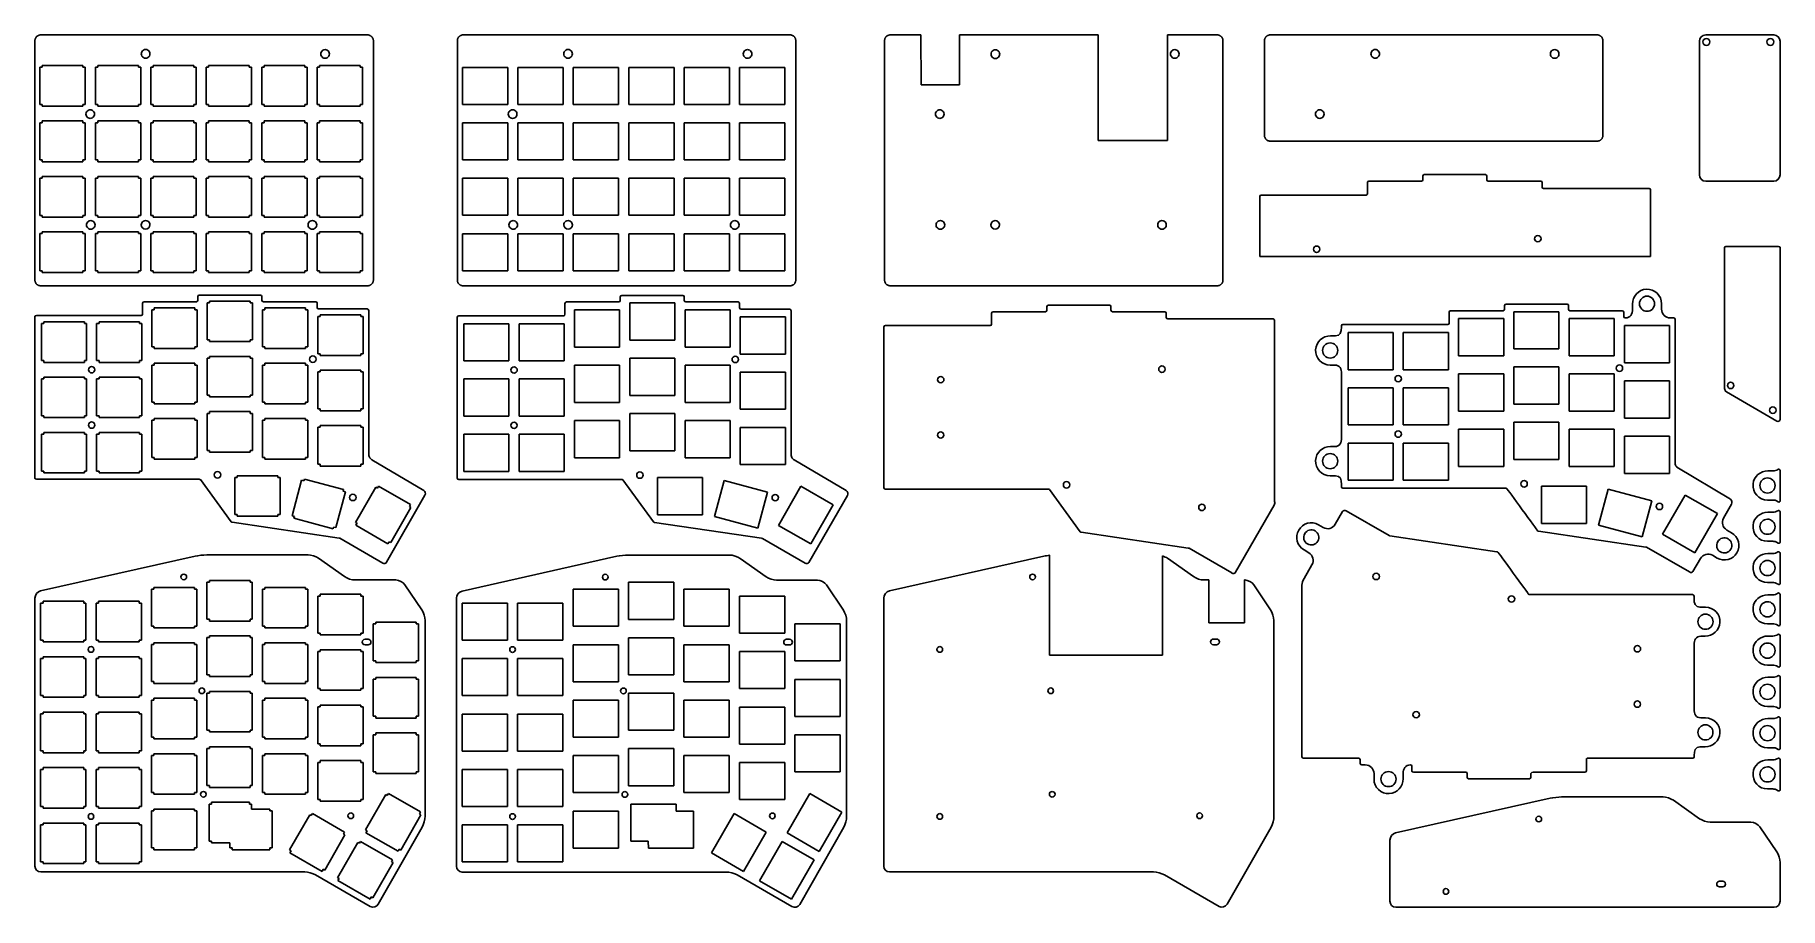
# Model space of a CAD drawing. Extents: x 0 to 600, y 0 to 300.
import ezdxf

# ---------------------------------------------------------------- set-up
doc = ezdxf.new("R2010")
doc.units = 0
doc.layers.get('0').update_dxf_attribs({"linetype": 'CONTINUOUS'})

msp = doc.modelspace()

# ---------------------------------------------------------------- linework, layer by layer
at = {"color": 5}
for p, q in [((0.15, 215.648), (0.151, 297.849)), ((0.151, 297.849), (0.157, 298.006)), ((0.157, 298.006), (0.175, 298.162)), ((0.175, 298.162), (0.206, 298.316)), ((0.206, 298.316), (0.248, 298.468)), ((0.248, 298.468), (0.303, 298.615)), ((0.303, 298.615), (0.368, 298.757)), ((0.368, 298.757), (0.445, 298.894)), ((0.445, 298.894), (0.532, 299.025)), ((0.532, 299.025), (0.63, 299.148)), ((0.63, 299.148), (0.736, 299.264)), ((0.736, 299.264), (0.852, 299.37)), ((0.852, 299.37), (0.975, 299.468)), ((0.975, 299.468), (1.106, 299.555)), ((1.106, 299.555), (1.243, 299.632)), ((1.243, 299.632), (1.385, 299.697)), ((1.385, 299.697), (1.532, 299.752)), ((1.532, 299.752), (1.684, 299.794)), ((1.684, 299.794), (1.838, 299.825)), ((1.838, 299.825), (1.994, 299.843)), ((1.994, 299.843), (2.151, 299.85)), ((2.151, 299.85), (114.451, 299.849)), ((114.451, 299.849), (114.608, 299.843)), ((114.608, 299.843), (114.764, 299.825)), ((114.764, 299.825), (114.918, 299.794)), ((114.918, 299.794), (115.07, 299.752)), ((115.07, 299.752), (115.217, 299.697)), ((115.217, 299.697), (115.359, 299.632)), ((115.359, 299.632), (115.496, 299.555)), ((115.496, 299.555), (115.627, 299.468)), ((115.627, 299.468), (115.75, 299.37)), ((115.75, 299.37), (115.866, 299.264)), ((115.866, 299.264), (115.972, 299.148)), ((115.972, 299.148), (116.07, 299.025)), ((116.07, 299.025), (116.157, 298.894)), ((116.157, 298.894), (116.234, 298.757)), ((116.234, 298.757), (116.299, 298.615)), ((116.299, 298.615), (116.354, 298.468)), ((116.354, 298.468), (116.396, 298.316)), ((116.396, 298.316), (116.427, 298.162)), ((116.427, 298.162), (116.445, 298.006)), ((116.445, 298.006), (116.451, 297.849)), ((116.451, 297.849), (116.451, 215.648)), ((145.31623, 215.648), (145.31723, 297.849)), ((145.31723, 297.849), (145.32323, 298.006)), ((145.32323, 298.006), (145.34123, 298.162)), ((145.34123, 298.162), (145.37223, 298.316)), ((145.37223, 298.316), (145.41423, 298.468)), ((145.41423, 298.468), (145.46923, 298.615)), ((145.46923, 298.615), (145.53423, 298.757)), ((145.53423, 298.757), (145.61123, 298.894)), ((145.61123, 298.894), (145.69823, 299.025)), ((145.69823, 299.025), (145.79623, 299.148)), ((145.79623, 299.148), (145.90223, 299.264)), ((145.90223, 299.264), (146.01823, 299.37)), ((146.01823, 299.37), (146.14123, 299.468)), ((146.14123, 299.468), (146.27223, 299.555)), ((146.27223, 299.555), (146.40923, 299.632)), ((146.40923, 299.632), (146.55123, 299.697)), ((146.55123, 299.697), (146.69823, 299.752)), ((146.69823, 299.752), (146.85023, 299.794)), ((146.85023, 299.794), (147.00423, 299.825)), ((147.00423, 299.825), (147.16023, 299.843)), ((147.16023, 299.843), (147.31723, 299.85)), ((147.31723, 299.85), (259.61723, 299.849)), ((259.61723, 299.849), (259.77423, 299.843)), ((259.77423, 299.843), (259.93023, 299.825)), ((259.93023, 299.825), (260.08423, 299.794)), ((260.08423, 299.794), (260.23623, 299.752)), ((260.23623, 299.752), (260.38323, 299.697)), ((260.38323, 299.697), (260.52523, 299.632)), ((260.52523, 299.632), (260.66223, 299.555)), ((260.66223, 299.555), (260.79323, 299.468)), ((260.79323, 299.468), (260.91623, 299.37)), ((260.91623, 299.37), (261.03223, 299.264)), ((261.03223, 299.264), (261.13823, 299.148)), ((261.13823, 299.148), (261.23623, 299.025)), ((261.23623, 299.025), (261.32323, 298.894)), ((261.32323, 298.894), (261.40023, 298.757)), ((261.40023, 298.757), (261.46523, 298.615)), ((261.46523, 298.615), (261.52023, 298.468)), ((261.52023, 298.468), (261.56223, 298.316)), ((261.56223, 298.316), (261.59323, 298.162)), ((261.59323, 298.162), (261.61123, 298.006)), ((261.61123, 298.006), (261.61723, 297.849)), ((261.61723, 297.849), (261.61723, 215.648)), ((292.11193, 215.647993), (292.11293, 297.848992)), ((292.11293, 297.848992), (292.11893, 298.005992)), ((292.11893, 298.005992), (292.13693, 298.161991)), ((292.13693, 298.161991), (292.16793, 298.315999)), ((292.16793, 298.315999), (292.20993, 298.468009)), ((292.20993, 298.468009), (292.26493, 298.615008)), ((292.26493, 298.615008), (292.32993, 298.757008)), ((292.32993, 298.757008), (292.40693, 298.894005)), ((292.40693, 298.894005), (292.49393, 299.025006)), ((292.49393, 299.025006), (292.59193, 299.148005)), ((292.59193, 299.148005), (292.69793, 299.264006)), ((292.69793, 299.264006), (292.81393, 299.370008)), ((292.81393, 299.370008), (292.93693, 299.468007)), ((292.93693, 299.468007), (293.06793, 299.55503)), ((293.06793, 299.55503), (293.20492, 299.632027)), ((293.20492, 299.632027), (293.34692, 299.69703)), ((293.34692, 299.69703), (293.49393, 299.752028)), ((293.49393, 299.752028), (293.64592, 299.79403)), ((293.64592, 299.79403), (293.79993, 299.825039)), ((293.79993, 299.825039), (293.95592, 299.84303)), ((293.95592, 299.84303), (294.11292, 299.85005)), ((294.11292, 299.85005), (304.61484, 299.849948)), ((304.61484, 299.849948), (304.68094, 282.727361)), ((317.9101, 282.727361), (317.844, 299.849821)), ((317.844, 299.849821), (365.53515, 299.849468)), ((365.53515, 299.849468), (365.53514, 263.601547)), ((389.34764, 263.601547), (389.34764, 299.849444)), ((389.34764, 299.849444), (406.41293, 299.849091)), ((406.41293, 299.849091), (406.56992, 299.843094)), ((406.56992, 299.843094), (406.72592, 299.825102)), ((406.72592, 299.825102), (406.87993, 299.794093)), ((406.87993, 299.794093), (407.03193, 299.752092)), ((407.03193, 299.752092), (407.17893, 299.697093)), ((407.17893, 299.697093), (407.32093, 299.632091)), ((407.32093, 299.632091), (407.45793, 299.555093)), ((407.45793, 299.555093), (407.58893, 299.468091)), ((407.58893, 299.468091), (407.71193, 299.370093)), ((407.71193, 299.370093), (407.82792, 299.26409)), ((407.82792, 299.26409), (407.93392, 299.14809)), ((407.93392, 299.14809), (408.03192, 299.025091)), ((408.03192, 299.025091), (408.11892, 298.89409)), ((408.11892, 298.89409), (408.19592, 298.757092)), ((408.19592, 298.757092), (408.26092, 298.615092)), ((408.26092, 298.615092), (408.31592, 298.468093)), ((408.31592, 298.468093), (408.35792, 298.316092)), ((408.35792, 298.316092), (408.38892, 298.16209)), ((408.38892, 298.16209), (408.40692, 298.006092)), ((408.40692, 298.006092), (408.41292, 297.849092)), ((408.41292, 297.849092), (408.41292, 215.648093)), ((422.67056, 265.353621), (422.67126, 297.848996)), ((422.67126, 297.848996), (422.67726, 298.005996)), ((422.67726, 298.005996), (422.69526, 298.161996)), ((422.69526, 298.161996), (422.72626, 298.315996)), ((422.72626, 298.315996), (422.76826, 298.467996)), ((422.76826, 298.467996), (422.82326, 298.614996)), ((422.82326, 298.614996), (422.88826, 298.756996)), ((422.88826, 298.756996), (422.96526, 298.893996)), ((422.96526, 298.893996), (423.05226, 299.024996)), ((423.05226, 299.024996), (423.15026, 299.147996)), ((423.15026, 299.147996), (423.25626, 299.263996)), ((423.25626, 299.263996), (423.37226, 299.369996)), ((423.37226, 299.369996), (423.49526, 299.467996)), ((423.49526, 299.467996), (423.62626, 299.554996)), ((423.62626, 299.554996), (423.76326, 299.631996)), ((423.76326, 299.631996), (423.90526, 299.696996)), ((423.90526, 299.696996), (424.05226, 299.751996)), ((424.05226, 299.751996), (424.20426, 299.793996)), ((424.20426, 299.793996), (424.35826, 299.824996)), ((424.35826, 299.824996), (424.51426, 299.842996)), ((424.51426, 299.842996), (424.67126, 299.849996)), ((424.67126, 299.849996), (536.97126, 299.848996)), ((536.97126, 299.848996), (537.12826, 299.842996)), ((537.12826, 299.842996), (537.28426, 299.824996)), ((537.28426, 299.824996), (537.43826, 299.793996)), ((537.43826, 299.793996), (537.59026, 299.751996)), ((537.59026, 299.751996), (537.73726, 299.696996)), ((537.73726, 299.696996), (537.87926, 299.631996)), ((537.87926, 299.631996), (538.01626, 299.554996)), ((538.01626, 299.554996), (538.14726, 299.467996)), ((538.14726, 299.467996), (538.27026, 299.369996)), ((538.27026, 299.369996), (538.38626, 299.263996)), ((538.38626, 299.263996), (538.49226, 299.147996)), ((538.49226, 299.147996), (538.59026, 299.024996)), ((538.59026, 299.024996), (538.67726, 298.893996)), ((538.67726, 298.893996), (538.75426, 298.756996)), ((538.75426, 298.756996), (538.81926, 298.614996)), ((538.81926, 298.614996), (538.87426, 298.467996)), ((538.87426, 298.467996), (538.91626, 298.315996)), ((538.91626, 298.315996), (538.94726, 298.161996)), ((538.94726, 298.161996), (538.96526, 298.005996)), ((538.96526, 298.005996), (538.97126, 297.848996)), ((538.97126, 297.848996), (538.97126, 265.351079)), ((572.10508, 297.64993), (572.10508, 251.80575)), ((573.3331, 297.43566), (573.3331, 297.43566)), ((597.64979, 299.84982), (574.30472, 299.84982)), ((595.33313, 297.43566), (595.33313, 297.43566)), ((599.84999, 297.65046), (599.84999, 251.79182)), ((2.676, 288.724), (1.876, 288.724)), ((1.876, 288.724), (1.876, 275.925)), ((16.676, 289.325), (2.676, 289.325)), ((2.676, 289.325), (2.676, 288.724)), ((16.676, 288.724), (16.676, 289.325)), ((17.476, 288.724), (16.676, 288.724)), ((17.476, 275.925), (17.476, 288.724)), ((21.726, 288.724), (20.926, 288.724)), ((20.926, 288.724), (20.926, 275.925)), ((35.726, 289.325), (21.726, 289.325)), ((21.726, 289.325), (21.726, 288.724)), ((35.726, 288.724), (35.726, 289.325)), ((36.526, 288.724), (35.726, 288.724)), ((36.526, 275.925), (36.526, 288.724)), ((39.678513, 293.344211), (39.678513, 293.344211)), ((40.776, 288.724), (39.976, 288.724)), ((39.976, 288.724), (39.976, 275.925)), ((54.776, 289.325), (40.776, 289.325)), ((40.776, 289.325), (40.776, 288.724)), ((54.776, 288.724), (54.776, 289.325)), ((55.576, 288.724), (54.776, 288.724)), ((55.576, 275.925), (55.576, 288.724)), ((59.826, 288.724), (59.026, 288.724)), ((59.026, 288.724), (59.026, 275.925)), ((73.826, 289.325), (59.826, 289.325)), ((59.826, 289.325), (59.826, 288.724)), ((73.826, 288.724), (73.826, 289.325)), ((74.626, 288.724), (73.826, 288.724)), ((74.626, 275.925), (74.626, 288.724)), ((78.876, 288.724), (78.076, 288.724)), ((78.076, 288.724), (78.076, 275.925)), ((92.876, 289.325), (78.876, 289.325)), ((78.876, 289.325), (78.876, 288.724)), ((92.876, 288.724), (92.876, 289.325)), ((93.675, 288.724), (92.876, 288.724)), ((93.675, 275.925), (93.675, 288.724)), ((97.925, 288.724), (97.126, 288.724)), ((97.126, 288.724), (97.126, 275.925)), ((111.925, 289.325), (97.925, 289.325)), ((97.925, 289.325), (97.925, 288.724)), ((101.35446, 293.310771), (101.35446, 293.310771)), ((111.925, 288.724), (111.925, 289.325)), ((112.725, 288.724), (111.925, 288.724)), ((112.725, 275.925), (112.725, 288.724)), ((162.62487, 288.685668), (147.05958, 288.685668)), ((147.05958, 288.685668), (147.05958, 275.963333)), ((162.62487, 275.963333), (162.62487, 288.685668)), ((181.67487, 288.685668), (166.10958, 288.685668)), ((166.10958, 288.685668), (166.10958, 275.963333)), ((181.67487, 275.963333), (181.67487, 288.685668)), ((184.84472, 293.344209), (184.84472, 293.344209)), ((200.72487, 288.685668), (185.15958, 288.685668)), ((185.15958, 288.685668), (185.15958, 275.963333)), ((200.72487, 275.963333), (200.72487, 288.685668)), ((219.77487, 288.685668), (204.20958, 288.685668)), ((204.20958, 288.685668), (204.20958, 275.963333)), ((219.77487, 275.963333), (219.77487, 288.685668)), ((238.82437, 288.685668), (223.25908, 288.685668)), ((223.25908, 288.685668), (223.25908, 275.963333)), ((238.82437, 275.963333), (238.82437, 288.685668)), ((257.87437, 288.685668), (242.30908, 288.685668)), ((242.30908, 288.685668), (242.30908, 275.963333)), ((246.52067, 293.310769), (246.52067, 293.310769)), ((257.87437, 275.963333), (257.87437, 288.685668)), ((331.67187, 293.234878), (331.67187, 293.234878)), ((393.31639, 293.310687), (393.31639, 293.310687)), ((462.19907, 293.344207), (462.19907, 293.344207)), ((523.875, 293.310767), (523.875, 293.310767)), ((304.68094, 282.727361), (317.9101, 282.727361)), ((1.876, 275.925), (2.676, 275.925)), ((2.676, 275.925), (2.676, 275.324)), ((16.676, 275.324), (16.676, 275.925)), ((16.676, 275.925), (17.476, 275.925)), ((20.926, 275.925), (21.726, 275.925)), ((21.726, 275.925), (21.726, 275.324)), ((35.726, 275.324), (35.726, 275.925)), ((35.726, 275.925), (36.526, 275.925)), ((39.976, 275.925), (40.776, 275.925)), ((40.776, 275.925), (40.776, 275.324)), ((54.776, 275.925), (55.576, 275.925)), ((54.776, 275.324), (54.776, 275.925)), ((59.026, 275.925), (59.826, 275.925)), ((59.826, 275.925), (59.826, 275.324)), ((73.826, 275.324), (73.826, 275.925)), ((73.826, 275.925), (74.626, 275.925)), ((78.076, 275.925), (78.876, 275.925)), ((78.876, 275.925), (78.876, 275.324)), ((92.876, 275.324), (92.876, 275.925)), ((92.876, 275.925), (93.675, 275.925)), ((97.126, 275.925), (97.925, 275.925)), ((97.925, 275.925), (97.925, 275.324)), ((111.925, 275.324), (111.925, 275.925)), ((111.925, 275.925), (112.725, 275.925)), ((147.05958, 275.963333), (162.62487, 275.963333)), ((166.10958, 275.963333), (181.67487, 275.963333)), ((185.15958, 275.963333), (200.72487, 275.963333)), ((204.20958, 275.963333), (219.77487, 275.963333)), ((223.25908, 275.963333), (238.82437, 275.963333)), ((242.30908, 275.963333), (257.87437, 275.963333)), ((2.676, 275.324), (16.676, 275.324)), ((16.676, 270.274), (2.676, 270.274)), ((2.676, 270.274), (2.676, 269.674)), ((16.676, 269.674), (16.676, 270.274)), ((20.629569, 272.641415), (20.629569, 272.641415)), ((21.726, 275.324), (35.726, 275.324)), ((35.726, 270.274), (21.726, 270.274)), ((21.726, 270.274), (21.726, 269.674)), ((35.726, 269.674), (35.726, 270.274)), ((40.776, 275.324), (54.776, 275.324)), ((54.776, 270.274), (40.776, 270.274)), ((40.776, 270.274), (40.776, 269.674)), ((54.776, 269.674), (54.776, 270.274)), ((59.826, 275.324), (73.826, 275.324)), ((73.826, 270.274), (59.826, 270.274)), ((59.826, 270.274), (59.826, 269.674)), ((73.826, 269.674), (73.826, 270.274)), ((78.876, 275.324), (92.876, 275.324)), ((92.876, 270.274), (78.876, 270.274)), ((78.876, 270.274), (78.876, 269.674)), ((92.876, 269.674), (92.876, 270.274)), ((97.925, 275.324), (111.925, 275.324)), ((111.925, 270.274), (97.925, 270.274)), ((97.925, 270.274), (97.925, 269.674)), ((111.925, 269.674), (111.925, 270.274)), ((165.79578, 272.641411), (165.79578, 272.641411)), ((312.5915, 272.641327), (312.5915, 272.641327)), ((443.1501, 272.641408), (443.1501, 272.641408)), ((2.676, 269.674), (1.876, 269.674)), ((1.876, 269.674), (1.876, 256.874)), ((17.476, 269.674), (16.676, 269.674)), ((17.476, 256.874), (17.476, 269.674)), ((21.726, 269.674), (20.926, 269.674)), ((20.926, 269.674), (20.926, 256.874)), ((36.526, 269.674), (35.726, 269.674)), ((36.526, 256.874), (36.526, 269.674)), ((40.776, 269.674), (39.976, 269.674)), ((39.976, 269.674), (39.976, 256.874)), ((55.576, 269.674), (54.776, 269.674)), ((55.576, 256.874), (55.576, 269.674)), ((59.826, 269.674), (59.026, 269.674)), ((59.026, 269.674), (59.026, 256.874)), ((74.626, 269.674), (73.826, 269.674)), ((74.626, 256.874), (74.626, 269.674)), ((78.876, 269.674), (78.076, 269.674)), ((78.076, 269.674), (78.076, 256.874)), ((93.675, 269.674), (92.876, 269.674)), ((93.675, 256.874), (93.675, 269.674)), ((97.925, 269.674), (97.126, 269.674)), ((97.126, 269.674), (97.126, 256.874)), ((112.725, 269.674), (111.925, 269.674)), ((112.725, 256.874), (112.725, 269.674)), ((162.62487, 269.635168), (147.05958, 269.635168)), ((147.05958, 269.635168), (147.05958, 256.912833)), ((162.62487, 256.912833), (162.62487, 269.635168)), ((181.67487, 269.635168), (166.10958, 269.635168)), ((166.10958, 269.635168), (166.10958, 256.912833)), ((181.67487, 256.912833), (181.67487, 269.635168)), ((200.72487, 269.635168), (185.15958, 269.635168)), ((185.15958, 269.635168), (185.15958, 256.912833)), ((200.72487, 256.912833), (200.72487, 269.635168)), ((219.77487, 269.635168), (204.20958, 269.635168)), ((204.20958, 269.635168), (204.20958, 256.912833)), ((219.77487, 256.912833), (219.77487, 269.635168)), ((238.82437, 269.635168), (223.25908, 269.635168)), ((223.25908, 269.635168), (223.25908, 256.912833)), ((238.82437, 256.912833), (238.82437, 269.635168)), ((257.87437, 269.635168), (242.30908, 269.635168)), ((242.30908, 269.635168), (242.30908, 256.912833)), ((257.87437, 256.912833), (257.87437, 269.635168)), ((422.67756, 265.195079), (422.67056, 265.353621)), ((422.69556, 265.039079), (422.67756, 265.195079)), ((422.72656, 264.885079), (422.69556, 265.039079)), ((422.76856, 264.733079), (422.72656, 264.885079)), ((422.82356, 264.586079), (422.76856, 264.733079)), ((422.88856, 264.444079), (422.82356, 264.586079)), ((422.96556, 264.307079), (422.88856, 264.444079)), ((423.05256, 264.176079), (422.96556, 264.307079)), ((423.15056, 264.053079), (423.05256, 264.176079)), ((423.25656, 263.937079), (423.15056, 264.053079)), ((423.37256, 263.831079), (423.25656, 263.937079)), ((538.38656, 263.937079), (538.27056, 263.831079)), ((538.49256, 264.053079), (538.38656, 263.937079)), ((538.59056, 264.176079), (538.49256, 264.053079)), ((538.67756, 264.307079), (538.59056, 264.176079)), ((538.75456, 264.444079), (538.67756, 264.307079)), ((538.81956, 264.586079), (538.75456, 264.444079)), ((538.87456, 264.733079), (538.81956, 264.586079)), ((538.91656, 264.885079), (538.87456, 264.733079)), ((538.94756, 265.039079), (538.91656, 264.885079)), ((538.96556, 265.195079), (538.94756, 265.039079)), ((538.97126, 265.351079), (538.96556, 265.195079)), ((365.53514, 263.601547), (389.34764, 263.601547)), ((423.49556, 263.733079), (423.37256, 263.831079)), ((423.62656, 263.646079), (423.49556, 263.733079)), ((423.76356, 263.569079), (423.62656, 263.646079)), ((423.90556, 263.504079), (423.76356, 263.569079)), ((424.05256, 263.449079), (423.90556, 263.504079)), ((424.20456, 263.407079), (424.05256, 263.449079)), ((424.35856, 263.376079), (424.20456, 263.407079)), ((424.51456, 263.358079), (424.35856, 263.376079)), ((424.67156, 263.351079), (424.51456, 263.358079)), ((536.97256, 263.352079), (424.67156, 263.351079)), ((537.12856, 263.358079), (536.97256, 263.352079)), ((537.28456, 263.376079), (537.12856, 263.358079)), ((537.43856, 263.407079), (537.28456, 263.376079)), ((537.59056, 263.449079), (537.43856, 263.407079)), ((537.73756, 263.504079), (537.59056, 263.449079)), ((537.87956, 263.569079), (537.73756, 263.504079)), ((538.01656, 263.646079), (537.87956, 263.569079)), ((538.14756, 263.733079), (538.01656, 263.646079)), ((538.27056, 263.831079), (538.14756, 263.733079)), ((1.876, 256.874), (2.676, 256.874)), ((2.676, 256.874), (2.676, 256.274)), ((2.676, 256.274), (16.676, 256.274)), ((16.676, 256.874), (17.476, 256.874)), ((16.676, 256.274), (16.676, 256.874)), ((20.926, 256.874), (21.726, 256.874)), ((21.726, 256.874), (21.726, 256.274)), ((21.726, 256.274), (35.726, 256.274)), ((35.726, 256.274), (35.726, 256.874)), ((35.726, 256.874), (36.526, 256.874)), ((39.976, 256.874), (40.776, 256.874)), ((40.776, 256.874), (40.776, 256.274)), ((40.776, 256.274), (54.776, 256.274)), ((54.776, 256.274), (54.776, 256.874)), ((54.776, 256.874), (55.576, 256.874)), ((59.026, 256.874), (59.826, 256.874)), ((59.826, 256.874), (59.826, 256.274)), ((59.826, 256.274), (73.826, 256.274)), ((73.826, 256.274), (73.826, 256.874)), ((73.826, 256.874), (74.626, 256.874)), ((78.076, 256.874), (78.876, 256.874)), ((78.876, 256.874), (78.876, 256.274)), ((78.876, 256.274), (92.876, 256.274)), ((92.876, 256.874), (93.675, 256.874)), ((92.876, 256.274), (92.876, 256.874)), ((97.126, 256.874), (97.925, 256.874)), ((97.925, 256.874), (97.925, 256.274)), ((97.925, 256.274), (111.925, 256.274)), ((111.925, 256.274), (111.925, 256.874)), ((111.925, 256.874), (112.725, 256.874)), ((147.05958, 256.912833), (162.62487, 256.912833)), ((166.10958, 256.912833), (181.67487, 256.912833)), ((185.15958, 256.912833), (200.72487, 256.912833)), ((204.20958, 256.912833), (219.77487, 256.912833)), ((223.25908, 256.912833), (238.82437, 256.912833)), ((242.30908, 256.912833), (257.87437, 256.912833)), ((2.676, 250.624), (1.876, 250.624)), ((1.876, 250.624), (1.876, 237.824)), ((16.676, 251.224), (2.676, 251.224)), ((2.676, 251.224), (2.676, 250.624)), ((16.676, 250.624), (16.676, 251.224)), ((17.476, 250.624), (16.676, 250.624)), ((17.476, 237.824), (17.476, 250.624)), ((21.726, 250.624), (20.926, 250.624)), ((20.926, 250.624), (20.926, 237.824)), ((35.726, 251.224), (21.726, 251.224)), ((21.726, 251.224), (21.726, 250.624)), ((35.726, 250.624), (35.726, 251.224)), ((36.526, 250.624), (35.726, 250.624)), ((36.526, 237.824), (36.526, 250.624)), ((40.776, 250.624), (39.976, 250.624)), ((39.976, 250.624), (39.976, 237.824)), ((54.776, 251.224), (40.776, 251.224)), ((40.776, 251.224), (40.776, 250.624)), ((54.776, 250.624), (54.776, 251.224)), ((55.576, 250.624), (54.776, 250.624)), ((55.576, 237.824), (55.576, 250.624)), ((59.826, 250.624), (59.026, 250.624)), ((59.026, 250.624), (59.026, 237.824)), ((73.826, 251.224), (59.826, 251.224)), ((59.826, 251.224), (59.826, 250.624)), ((73.826, 250.624), (73.826, 251.224)), ((74.626, 250.624), (73.826, 250.624)), ((74.626, 237.824), (74.626, 250.624)), ((78.876, 250.624), (78.076, 250.624)), ((78.076, 250.624), (78.076, 237.824)), ((92.876, 251.224), (78.876, 251.224)), ((78.876, 251.224), (78.876, 250.624)), ((92.876, 250.624), (92.876, 251.224)), ((93.675, 250.624), (92.876, 250.624)), ((93.675, 237.824), (93.675, 250.624)), ((97.925, 250.624), (97.126, 250.624)), ((97.126, 250.624), (97.126, 237.824)), ((111.925, 251.224), (97.925, 251.224)), ((97.925, 251.224), (97.925, 250.624)), ((111.925, 250.624), (111.925, 251.224)), ((112.725, 250.624), (111.925, 250.624)), ((112.725, 237.824), (112.725, 250.624)), ((162.62487, 250.585169), (147.05958, 250.585169)), ((147.05958, 250.585169), (147.05958, 237.862834)), ((162.62487, 237.862834), (162.62487, 250.585169)), ((181.67487, 250.585169), (166.10958, 250.585169)), ((166.10958, 250.585169), (166.10958, 237.862834)), ((181.67487, 237.862834), (181.67487, 250.585169)), ((200.72487, 250.585169), (185.15958, 250.585169)), ((185.15958, 250.585169), (185.15958, 237.862834)), ((200.72487, 237.862834), (200.72487, 250.585169)), ((219.77487, 250.585169), (204.20958, 250.585169)), ((204.20958, 250.585169), (204.20958, 237.862834)), ((219.77487, 237.862834), (219.77487, 250.585169)), ((238.82437, 250.585169), (223.25908, 250.585169)), ((223.25908, 250.585169), (223.25908, 237.862834)), ((238.82437, 237.862834), (238.82437, 250.585169)), ((257.87437, 250.585169), (242.30908, 250.585169)), ((242.30908, 250.585169), (242.30908, 237.862834)), ((257.87437, 237.862834), (257.87437, 250.585169)), ((458.08546, 245.333555), (458.08546, 249.083583)), ((458.58535, 249.583117), (476.58442, 249.583117)), ((477.08431, 250.083356), (477.08431, 251.332895)), ((477.5842, 251.833134), (498.58435, 251.833134)), ((499.08424, 251.332895), (499.08424, 250.083356)), ((499.58448, 249.583117), (517.5832, 249.583117)), ((518.08344, 249.083583), (518.08344, 247.583572)), ((518.58333, 247.083333), (526.06362, 247.083333)), ((526.06362, 247.083333), (545.59051, 247.083333)), ((545.59051, 247.083333), (554.80931, 247.083333)), ((555.31025, 246.582703), (555.31025, 223.666612)), ((574.30496, 249.59226), (597.65038, 249.59226)), ((421.08644, 223.666612), (421.08644, 244.334097)), ((421.58636, 244.833316), (457.58416, 244.833316)), ((1.876, 237.824), (2.676, 237.824)), ((2.676, 237.824), (2.676, 237.224)), ((2.676, 237.224), (16.676, 237.224)), ((16.676, 237.224), (16.676, 237.824)), ((16.676, 237.824), (17.476, 237.824)), ((20.829133, 234.568423), (20.829133, 234.568423)), ((20.926, 237.824), (21.726, 237.824)), ((21.726, 237.824), (21.726, 237.224)), ((21.726, 237.224), (35.726, 237.224)), ((35.726, 237.224), (35.726, 237.824)), ((35.726, 237.824), (36.526, 237.824)), ((39.678101, 234.562833), (39.678101, 234.562833)), ((39.976, 237.824), (40.776, 237.824)), ((40.776, 237.824), (40.776, 237.224)), ((40.776, 237.224), (54.776, 237.224)), ((54.776, 237.824), (55.576, 237.824)), ((54.776, 237.224), (54.776, 237.824)), ((59.026, 237.824), (59.826, 237.824)), ((59.826, 237.824), (59.826, 237.224)), ((59.826, 237.224), (73.826, 237.224)), ((73.826, 237.224), (73.826, 237.824)), ((73.826, 237.824), (74.626, 237.824)), ((78.076, 237.824), (78.876, 237.824)), ((78.876, 237.824), (78.876, 237.224)), ((78.876, 237.224), (92.876, 237.224)), ((92.876, 237.224), (92.876, 237.824)), ((92.876, 237.824), (93.675, 237.824)), ((96.975214, 234.568423), (96.975214, 234.568423)), ((97.126, 237.824), (97.925, 237.824)), ((97.925, 237.824), (97.925, 237.224)), ((97.925, 237.224), (111.925, 237.224)), ((111.925, 237.224), (111.925, 237.824)), ((111.925, 237.824), (112.725, 237.824)), ((147.05958, 237.862834), (162.62487, 237.862834)), ((165.99534, 234.568421), (165.99534, 234.568421)), ((166.10958, 237.862834), (181.67487, 237.862834)), ((184.84431, 234.562831), (184.84431, 234.562831)), ((185.15958, 237.862834), (200.72487, 237.862834)), ((204.20958, 237.862834), (219.77487, 237.862834)), ((223.25908, 237.862834), (238.82437, 237.862834)), ((242.14142, 234.568421), (242.14142, 234.568421)), ((242.30908, 237.862834), (257.87437, 237.862834)), ((312.79106, 234.568341), (312.79106, 234.568341)), ((331.64003, 234.562751), (331.64003, 234.562751)), ((388.93714, 234.568341), (388.93714, 234.568341)), ((2.676, 231.575), (1.876, 231.575)), ((1.876, 231.575), (1.876, 218.774)), ((16.676, 232.174), (2.676, 232.174)), ((2.676, 232.174), (2.676, 231.575)), ((16.676, 231.575), (16.676, 232.174)), ((17.476, 231.575), (16.676, 231.575)), ((17.476, 218.774), (17.476, 231.575)), ((21.726, 231.575), (20.926, 231.575)), ((20.926, 231.575), (20.926, 218.774)), ((35.726, 232.174), (21.726, 232.174)), ((21.726, 232.174), (21.726, 231.575)), ((35.726, 231.575), (35.726, 232.174)), ((36.526, 231.575), (35.726, 231.575)), ((36.526, 218.774), (36.526, 231.575)), ((40.776, 231.575), (39.976, 231.575)), ((39.976, 231.575), (39.976, 218.774)), ((54.776, 232.174), (40.776, 232.174)), ((40.776, 232.174), (40.776, 231.575)), ((54.776, 231.575), (54.776, 232.174)), ((55.576, 231.575), (54.776, 231.575)), ((55.576, 218.774), (55.576, 231.575)), ((59.826, 231.575), (59.026, 231.575)), ((59.026, 231.575), (59.026, 218.774)), ((73.826, 232.174), (59.826, 232.174)), ((59.826, 232.174), (59.826, 231.575)), ((73.826, 231.575), (73.826, 232.174)), ((74.626, 231.575), (73.826, 231.575)), ((74.626, 218.774), (74.626, 231.575)), ((78.876, 231.575), (78.076, 231.575)), ((78.076, 231.575), (78.076, 218.774)), ((92.876, 232.174), (78.876, 232.174)), ((78.876, 232.174), (78.876, 231.575)), ((92.876, 231.575), (92.876, 232.174)), ((93.675, 231.575), (92.876, 231.575)), ((93.675, 218.774), (93.675, 231.575)), ((97.925, 231.575), (97.126, 231.575)), ((97.126, 231.575), (97.126, 218.774)), ((111.925, 232.174), (97.925, 232.174)), ((97.925, 232.174), (97.925, 231.575)), ((111.925, 231.575), (111.925, 232.174)), ((112.725, 231.575), (111.925, 231.575)), ((112.725, 218.774), (112.725, 231.575)), ((162.62487, 231.535171), (147.05958, 231.535171)), ((147.05958, 231.535171), (147.05958, 218.812836)), ((162.62487, 218.812836), (162.62487, 231.535171)), ((181.67487, 231.535171), (166.10958, 231.535171)), ((166.10958, 231.535171), (166.10958, 218.812836)), ((181.67487, 218.812836), (181.67487, 231.535171)), ((200.72487, 231.535171), (185.15958, 231.535171)), ((185.15958, 231.535171), (185.15958, 218.812836)), ((200.72487, 218.812836), (200.72487, 231.535171)), ((219.77487, 231.535171), (204.20958, 231.535171)), ((204.20958, 231.535171), (204.20958, 218.812836)), ((219.77487, 218.812836), (219.77487, 231.535171)), ((238.82437, 231.535171), (223.25908, 231.535171)), ((223.25908, 231.535171), (223.25908, 218.812836)), ((238.82437, 218.812836), (238.82437, 231.535171)), ((257.87437, 231.535171), (242.30908, 231.535171)), ((242.30908, 231.535171), (242.30908, 218.812836)), ((257.87437, 218.812836), (257.87437, 231.535171)), ((525.51576, 223.666612), (421.08644, 223.666612)), ((545.04265, 223.666612), (525.51576, 223.666612)), ((555.31025, 223.666612), (545.04265, 223.666612)), ((580.75167, 226.673723), (580.75167, 179.01909)), ((583.25956, 227.162323), (581.25261, 227.162323)), ((599.34941, 227.162323), (583.25956, 227.162323)), ((599.85, 167.70762), (599.85, 226.662783)), ((1.876, 218.774), (2.676, 218.774)), ((2.676, 218.774), (2.676, 218.174)), ((2.676, 218.174), (16.676, 218.174)), ((16.676, 218.774), (17.476, 218.774)), ((16.676, 218.174), (16.676, 218.774)), ((20.926, 218.774), (21.726, 218.774)), ((21.726, 218.774), (21.726, 218.174)), ((21.726, 218.174), (35.726, 218.174)), ((35.726, 218.174), (35.726, 218.774)), ((35.726, 218.774), (36.526, 218.774)), ((39.976, 218.774), (40.776, 218.774)), ((40.776, 218.774), (40.776, 218.174)), ((40.776, 218.174), (54.776, 218.174)), ((54.776, 218.174), (54.776, 218.774)), ((54.776, 218.774), (55.576, 218.774)), ((59.026, 218.774), (59.826, 218.774)), ((59.826, 218.774), (59.826, 218.174)), ((59.826, 218.174), (73.826, 218.174)), ((73.826, 218.174), (73.826, 218.774)), ((73.826, 218.774), (74.626, 218.774)), ((78.076, 218.774), (78.876, 218.774)), ((78.876, 218.774), (78.876, 218.174)), ((78.876, 218.174), (92.876, 218.174)), ((92.876, 218.774), (93.675, 218.774)), ((92.876, 218.174), (92.876, 218.774)), ((97.126, 218.774), (97.925, 218.774)), ((97.925, 218.774), (97.925, 218.174)), ((97.925, 218.174), (111.925, 218.174)), ((111.925, 218.174), (111.925, 218.774)), ((111.925, 218.774), (112.725, 218.774)), ((147.05958, 218.812836), (162.62487, 218.812836)), ((166.10958, 218.812836), (181.67487, 218.812836)), ((185.15958, 218.812836), (200.72487, 218.812836)), ((204.20958, 218.812836), (219.77487, 218.812836)), ((223.25908, 218.812836), (238.82437, 218.812836)), ((242.30908, 218.812836), (257.87437, 218.812836)), ((0.157, 215.492), (0.15, 215.648)), ((0.175, 215.336), (0.157, 215.492)), ((0.206, 215.182), (0.175, 215.336)), ((0.248, 215.03), (0.206, 215.182)), ((0.303, 214.883), (0.248, 215.03)), ((0.368, 214.741), (0.303, 214.883)), ((0.445, 214.604), (0.368, 214.741)), ((0.532, 214.473), (0.445, 214.604)), ((0.63, 214.35), (0.532, 214.473)), ((0.736, 214.234), (0.63, 214.35)), ((0.852, 214.128), (0.736, 214.234)), ((0.975, 214.03), (0.852, 214.128)), ((1.106, 213.943), (0.975, 214.03)), ((1.243, 213.866), (1.106, 213.943)), ((1.385, 213.801), (1.243, 213.866)), ((1.532, 213.746), (1.385, 213.801)), ((1.684, 213.704), (1.532, 213.746)), ((1.838, 213.673), (1.684, 213.704)), ((1.994, 213.655), (1.838, 213.673)), ((2.151, 213.648), (1.994, 213.655)), ((114.452, 213.649), (2.151, 213.648)), ((56.147866, 208.675585), (56.147866, 209.925124)), ((56.647752, 210.425363), (77.647909, 210.425363)), ((78.147795, 209.925124), (78.147795, 208.675585)), ((114.608, 213.655), (114.452, 213.649)), ((114.764, 213.673), (114.608, 213.655)), ((114.918, 213.704), (114.764, 213.673)), ((115.07, 213.746), (114.918, 213.704)), ((115.217, 213.801), (115.07, 213.746)), ((115.359, 213.866), (115.217, 213.801)), ((115.496, 213.943), (115.359, 213.866)), ((115.627, 214.03), (115.496, 213.943)), ((115.75, 214.128), (115.627, 214.03)), ((115.866, 214.234), (115.75, 214.128)), ((115.972, 214.35), (115.866, 214.234)), ((116.07, 214.473), (115.972, 214.35)), ((116.157, 214.604), (116.07, 214.473)), ((116.234, 214.741), (116.157, 214.604)), ((116.299, 214.883), (116.234, 214.741)), ((116.354, 215.03), (116.299, 214.883)), ((116.396, 215.182), (116.354, 215.03)), ((116.427, 215.336), (116.396, 215.182)), ((116.445, 215.492), (116.427, 215.336)), ((116.451, 215.648), (116.445, 215.492)), ((145.32323, 215.492), (145.31623, 215.648)), ((145.34123, 215.336), (145.32323, 215.492)), ((145.37223, 215.182), (145.34123, 215.336)), ((145.41423, 215.03), (145.37223, 215.182)), ((145.46923, 214.883), (145.41423, 215.03)), ((145.53423, 214.741), (145.46923, 214.883)), ((145.61123, 214.604), (145.53423, 214.741)), ((145.69823, 214.473), (145.61123, 214.604)), ((145.79623, 214.35), (145.69823, 214.473)), ((145.90223, 214.234), (145.79623, 214.35)), ((146.01823, 214.128), (145.90223, 214.234)), ((146.14123, 214.03), (146.01823, 214.128)), ((146.27223, 213.943), (146.14123, 214.03)), ((146.40923, 213.866), (146.27223, 213.943)), ((146.55123, 213.801), (146.40923, 213.866)), ((146.69823, 213.746), (146.55123, 213.801)), ((146.85023, 213.704), (146.69823, 213.746)), ((147.00423, 213.673), (146.85023, 213.704)), ((147.16023, 213.655), (147.00423, 213.673)), ((147.31723, 213.648), (147.16023, 213.655)), ((259.61823, 213.649), (147.31723, 213.648)), ((201.79869, 210.348093), (222.79884, 210.348093)), ((259.77423, 213.655), (259.61823, 213.649)), ((259.93023, 213.673), (259.77423, 213.655)), ((260.08423, 213.704), (259.93023, 213.673)), ((260.23623, 213.746), (260.08423, 213.704)), ((260.38323, 213.801), (260.23623, 213.746)), ((260.52523, 213.866), (260.38323, 213.801)), ((260.66223, 213.943), (260.52523, 213.866)), ((260.79323, 214.03), (260.66223, 213.943)), ((260.91623, 214.128), (260.79323, 214.03)), ((261.03223, 214.234), (260.91623, 214.128)), ((261.13823, 214.35), (261.03223, 214.234)), ((261.23623, 214.473), (261.13823, 214.35)), ((261.32323, 214.604), (261.23623, 214.473)), ((261.40023, 214.741), (261.32323, 214.604)), ((261.46523, 214.883), (261.40023, 214.741)), ((261.52023, 215.03), (261.46523, 214.883)), ((261.56223, 215.182), (261.52023, 215.03)), ((261.59323, 215.336), (261.56223, 215.182)), ((261.61123, 215.492), (261.59323, 215.336)), ((261.61723, 215.648), (261.61123, 215.492)), ((292.11893, 215.491992), (292.11193, 215.647993)), ((292.13693, 215.335993), (292.11893, 215.491992)), ((292.16793, 215.181993), (292.13693, 215.335993)), ((292.20993, 215.029995), (292.16793, 215.181993)), ((292.26493, 214.882992), (292.20993, 215.029995)), ((292.32993, 214.740996), (292.26493, 214.882992)), ((292.40693, 214.603994), (292.32993, 214.740996)), ((292.49393, 214.472994), (292.40693, 214.603994)), ((292.59193, 214.349994), (292.49393, 214.472994)), ((292.69793, 214.233993), (292.59193, 214.349994)), ((292.81393, 214.127993), (292.69793, 214.233993)), ((292.93693, 214.029993), (292.81393, 214.127993)), ((293.06793, 213.942993), (292.93693, 214.029993)), ((293.20492, 213.865993), (293.06793, 213.942993)), ((293.34692, 213.800993), (293.20492, 213.865993)), ((293.49393, 213.745993), (293.34692, 213.800993)), ((293.64592, 213.703993), (293.49393, 213.745993)), ((293.79993, 213.672983), (293.64592, 213.703993)), ((293.95592, 213.654993), (293.79993, 213.672983)), ((294.11292, 213.647993), (293.95592, 213.654993)), ((406.41392, 213.649093), (294.11292, 213.647993)), ((406.56992, 213.655093), (406.41392, 213.649093)), ((406.72592, 213.673083), (406.56992, 213.655093)), ((406.87993, 213.704093), (406.72592, 213.673083)), ((407.03193, 213.746093), (406.87993, 213.704093)), ((407.17893, 213.801093), (407.03193, 213.746093)), ((407.32093, 213.866093), (407.17893, 213.801093)), ((407.45793, 213.943093), (407.32093, 213.866093)), ((407.58893, 214.030093), (407.45793, 213.943093)), ((407.71193, 214.128093), (407.58893, 214.030093)), ((407.82792, 214.234094), (407.71193, 214.128093)), ((407.93392, 214.350092), (407.82792, 214.234094)), ((408.03192, 214.473092), (407.93392, 214.350092)), ((408.11892, 214.604092), (408.03192, 214.473092)), ((408.19592, 214.741093), (408.11892, 214.604092)), ((408.26092, 214.88309), (408.19592, 214.741093)), ((408.31592, 215.030092), (408.26092, 214.88309)), ((408.35792, 215.18209), (408.31592, 215.030092)), ((408.38892, 215.336094), (408.35792, 215.18209)), ((408.40692, 215.492092), (408.38892, 215.336094)), ((408.41292, 215.648093), (408.40692, 215.492092)), ((37.149018, 203.925784), (37.149018, 207.675812)), ((37.648904, 208.175346), (55.64798, 208.175346)), ((41.178569, 205.421595), (40.361213, 205.421595)), ((40.361213, 205.421595), (40.361213, 192.699274)), ((55.144692, 206.025727), (41.178569, 206.025727)), ((41.178569, 206.025727), (41.178569, 205.421595)), ((55.144692, 205.421595), (55.144692, 206.025727)), ((55.92651, 205.421595), (55.144692, 205.421595)), ((55.92651, 192.699274), (55.92651, 205.421595)), ((60.177419, 207.796675), (59.360063, 207.796675)), ((59.360063, 207.796675), (59.360063, 195.074354)), ((74.143542, 208.400807), (60.177419, 208.400807)), ((60.177419, 208.400807), (60.177419, 207.796675)), ((74.143542, 207.796675), (74.143542, 208.400807)), ((74.92536, 207.796675), (74.143542, 207.796675)), ((74.92536, 195.074354), (74.92536, 207.796675)), ((79.177679, 205.421595), (78.360323, 205.421595)), ((78.360323, 205.421595), (78.360323, 192.699274)), ((78.648034, 208.175346), (96.646758, 208.175346)), ((93.143802, 206.025727), (79.177679, 206.025727)), ((79.177679, 206.025727), (79.177679, 205.421595)), ((93.143802, 205.421595), (93.143802, 206.025727)), ((93.92562, 205.421595), (93.143802, 205.421595)), ((93.92562, 192.699274), (93.92562, 205.421595)), ((97.146997, 207.675812), (97.146997, 206.175801)), ((97.646883, 205.675562), (114.34597, 205.675562)), ((114.84692, 205.174971), (114.84692, 156.00621)), ((182.29995, 203.848514), (182.29995, 207.598542)), ((182.79984, 208.098076), (200.79891, 208.098076)), ((201.0448, 205.383098), (185.5448, 205.383098)), ((185.5448, 205.383098), (185.5448, 192.58326)), ((201.0448, 192.58326), (201.0448, 205.383098)), ((201.2988, 208.598315), (201.2988, 209.847854)), ((220.04365, 207.758351), (204.54365, 207.758351)), ((204.54365, 207.758351), (204.54365, 194.95816)), ((220.04365, 194.95816), (220.04365, 207.758351)), ((223.29873, 209.847854), (223.29873, 208.598315)), ((239.04391, 205.383098), (223.54391, 205.383098)), ((223.54391, 205.383098), (223.54391, 192.58326)), ((223.79897, 208.098076), (241.79769, 208.098076)), ((239.04391, 192.58326), (239.04391, 205.383098)), ((242.29793, 207.598542), (242.29793, 206.098531)), ((242.79782, 205.598292), (259.49691, 205.598292)), ((259.99785, 205.097701), (259.99785, 155.92894)), ((328.91765, 200.500438), (328.91765, 204.250466)), ((329.41754, 204.75), (347.41661, 204.75)), ((347.9165, 205.250239), (347.9165, 206.499778)), ((348.41639, 207.000017), (369.41654, 207.000017)), ((369.91643, 206.499778), (369.91643, 205.250239)), ((370.41667, 204.75), (388.41539, 204.75)), ((388.91563, 204.250466), (388.91563, 202.750455)), ((486.12851, 204.597197), (486.12851, 200.846817)), ((504.67501, 205.097083), (486.6284, 205.097083)), ((505.1749, 206.847214), (505.1749, 205.596969)), ((526.62601, 207.3471), (505.67513, 207.3471)), ((523.875, 204.75), (508.375, 204.75)), ((508.375, 204.75), (508.375, 191.94981)), ((523.875, 191.94981), (523.875, 204.75)), ((527.12625, 205.596969), (527.12625, 206.847214)), ((545.62732, 205.097083), (527.62613, 205.097083)), ((546.12721, 203.097186), (546.12721, 204.597197)), ((549.12398, 207.340406), (549.12398, 205.597684)), ((551.52385, 207.481724), (551.52385, 207.481724)), ((559.12391, 205.597322), (559.12391, 207.481509)), ((0.15, 147.67783), (0.15, 202.926365)), ((0.649921, 203.425545), (36.647721, 203.425545)), ((3.178569, 200.671625), (2.361213, 200.671625)), ((2.361213, 200.671625), (2.361213, 187.949304)), ((17.144692, 201.275757), (3.178569, 201.275757)), ((3.178569, 201.275757), (3.178569, 200.671625)), ((17.144692, 200.671625), (17.144692, 201.275757)), ((17.92651, 200.671625), (17.144692, 200.671625)), ((17.92651, 187.949304), (17.92651, 200.671625)), ((22.178669, 200.671625), (21.361313, 200.671625)), ((21.361313, 200.671625), (21.361313, 187.949304)), ((36.144792, 201.275757), (22.178669, 201.275757)), ((22.178669, 201.275757), (22.178669, 200.671625)), ((36.144792, 200.671625), (36.144792, 201.275757)), ((36.92661, 200.671625), (36.144792, 200.671625)), ((36.92661, 187.949304), (36.92661, 200.671625)), ((98.176519, 203.047585), (97.359163, 203.047585)), ((97.359163, 203.047585), (97.359163, 190.325264)), ((112.142642, 203.651717), (98.176519, 203.651717)), ((98.176519, 203.651717), (98.176519, 203.047585)), ((112.142642, 203.047585), (112.142642, 203.651717)), ((112.92446, 203.047585), (112.142642, 203.047585)), ((112.92446, 190.325264), (112.92446, 203.047585)), ((145.30093, 147.60056), (145.30093, 202.849095)), ((145.80085, 203.348275), (181.79865, 203.348275)), ((163.04495, 200.633297), (147.54464, 200.633297)), ((147.54464, 200.633297), (147.54464, 187.83311)), ((163.04495, 187.83311), (163.04495, 200.633297)), ((182.04489, 200.633297), (166.54489, 200.633297)), ((166.54489, 200.633297), (166.54489, 187.83311)), ((182.04489, 187.83311), (182.04489, 200.633297)), ((258.04276, 203.009256), (242.54276, 203.009256)), ((242.54276, 203.009256), (242.54276, 190.20907)), ((258.04276, 190.20907), (258.04276, 203.009256)), ((291.91863, 144.25249), (291.91863, 199.50102)), ((292.41855, 200.000199), (328.41635, 200.000199)), ((426.10521, 142.79552), (426.10521, 201.750676)), ((449.09622, 199.84669), (449.09622, 199.43077)), ((467.62279, 200.346578), (449.59681, 200.346578)), ((469.62304, 200.346578), (467.62279, 200.346578)), ((485.62827, 200.346578), (469.62304, 200.346578)), ((504.87615, 202.374747), (489.37615, 202.374747)), ((489.37615, 202.374747), (489.37615, 189.57491)), ((504.87615, 189.57491), (504.87615, 202.374747)), ((542.87526, 202.374747), (527.37526, 202.374747)), ((527.37526, 202.374747), (527.37526, 189.57491)), ((542.87526, 189.57491), (542.87526, 202.374747)), ((561.87411, 200.000902), (546.37411, 200.000902)), ((546.37411, 200.000902), (546.37411, 187.20072)), ((546.6865, 202.597662), (546.6278, 202.596947)), ((561.87411, 187.20072), (561.87411, 200.000902)), ((563.34385, 202.596956), (562.12146, 202.5973)), ((563.84294, 184.60141), (563.84373, 200.862348)), ((563.84373, 200.862348), (563.84373, 202.096717)), ((40.361213, 192.699274), (41.178569, 192.699274)), ((41.178569, 192.699274), (41.178569, 192.095141)), ((41.178569, 192.095141), (55.144692, 192.095141)), ((55.144692, 192.095141), (55.144692, 192.699274)), ((55.144692, 192.699274), (55.92651, 192.699274)), ((59.360063, 195.074354), (60.177419, 195.074354)), ((60.177419, 195.074354), (60.177419, 194.470221)), ((60.177419, 194.470221), (74.143542, 194.470221)), ((74.143542, 194.470221), (74.143542, 195.074354)), ((74.143542, 195.074354), (74.92536, 195.074354)), ((78.360323, 192.699274), (79.177679, 192.699274)), ((79.177679, 192.699274), (79.177679, 192.095141)), ((79.177679, 192.095141), (93.143802, 192.095141)), ((93.143802, 192.095141), (93.143802, 192.699274)), ((93.143802, 192.699274), (93.92562, 192.699274)), ((185.5448, 192.58326), (201.0448, 192.58326)), ((204.54365, 194.95816), (220.04365, 194.95816)), ((223.54391, 192.58326), (239.04391, 192.58326)), ((447.12146, 196.43074), (445.37803, 196.43074)), ((466.8763, 197.62494), (451.37599, 197.62494)), ((451.37599, 197.62494), (451.37599, 184.82476)), ((466.8763, 184.82476), (466.8763, 197.62494)), ((485.87624, 197.62494), (470.37624, 197.62494)), ((470.37624, 197.62494), (470.37624, 184.82476)), ((485.87624, 184.82476), (485.87624, 197.62494)), ((508.375, 191.94981), (523.875, 191.94981)), ((2.361213, 187.949304), (3.178569, 187.949304)), ((3.178569, 187.949304), (3.178569, 187.345171)), ((3.178569, 187.345171), (17.144692, 187.345171)), ((17.144692, 187.345171), (17.144692, 187.949304)), ((17.144692, 187.949304), (17.92651, 187.949304)), ((21.361313, 187.949304), (22.178669, 187.949304)), ((22.178669, 187.949304), (22.178669, 187.345171)), ((22.178669, 187.345171), (36.144792, 187.345171)), ((36.144792, 187.345171), (36.144792, 187.949304)), ((36.144792, 187.949304), (36.92661, 187.949304)), ((41.178569, 186.422575), (40.361213, 186.422575)), ((40.361213, 186.422575), (40.361213, 173.700254)), ((55.144692, 187.026707), (41.178569, 187.026707)), ((41.178569, 187.026707), (41.178569, 186.422575)), ((55.144692, 186.422575), (55.144692, 187.026707)), ((55.92651, 186.422575), (55.144692, 186.422575)), ((55.92651, 173.700254), (55.92651, 186.422575)), ((60.177419, 188.796595), (59.360063, 188.796595)), ((59.360063, 188.796595), (59.360063, 176.074274)), ((74.143542, 189.400727), (60.177419, 189.400727)), ((60.177419, 189.400727), (60.177419, 188.796595)), ((74.143542, 188.796595), (74.143542, 189.400727)), ((74.92536, 188.796595), (74.143542, 188.796595)), ((74.92536, 176.074274), (74.92536, 188.796595)), ((79.177679, 186.422575), (78.360323, 186.422575)), ((78.360323, 186.422575), (78.360323, 173.700254)), ((93.143802, 187.026707), (79.177679, 187.026707)), ((79.177679, 187.026707), (79.177679, 186.422575)), ((93.143802, 186.422575), (93.143802, 187.026707)), ((93.92562, 186.422575), (93.143802, 186.422575)), ((93.92562, 173.700254), (93.92562, 186.422575)), ((97.359163, 190.325264), (98.176519, 190.325264)), ((98.176519, 190.325264), (98.176519, 189.721131)), ((98.176519, 189.721131), (112.142642, 189.721131)), ((112.142642, 189.721131), (112.142642, 190.325264)), ((112.142642, 190.325264), (112.92446, 190.325264)), ((147.54464, 187.83311), (163.04495, 187.83311)), ((166.54489, 187.83311), (182.04489, 187.83311)), ((201.0448, 186.38425), (185.5448, 186.38425)), ((185.5448, 186.38425), (185.5448, 173.58406)), ((201.0448, 173.58406), (201.0448, 186.38425)), ((220.04365, 188.75809), (204.54365, 188.75809)), ((204.54365, 188.75809), (204.54365, 175.95825)), ((220.04365, 175.95825), (220.04365, 188.75809)), ((239.04391, 186.38425), (223.54391, 186.38425)), ((223.54391, 186.38425), (223.54391, 173.58406)), ((239.04391, 173.58406), (239.04391, 186.38425)), ((242.54276, 190.20907), (258.04276, 190.20907)), ((445.23681, 188.83068), (445.23681, 188.83068)), ((445.23692, 186.43092), (446.8543, 186.43092)), ((489.37615, 189.57491), (504.87615, 189.57491)), ((527.37526, 189.57491), (542.87526, 189.57491)), ((546.37411, 187.20072), (561.87411, 187.20072)), ((3.178569, 181.671545), (2.361213, 181.671545)), ((2.361213, 181.671545), (2.361213, 168.949224)), ((17.144692, 182.275677), (3.178569, 182.275677)), ((3.178569, 182.275677), (3.178569, 181.671545)), ((17.144692, 181.671545), (17.144692, 182.275677)), ((17.92651, 181.671545), (17.144692, 181.671545)), ((17.92651, 168.949224), (17.92651, 181.671545)), ((22.178669, 181.671545), (21.361313, 181.671545)), ((21.361313, 181.671545), (21.361313, 168.949224)), ((36.144792, 182.275677), (22.178669, 182.275677)), ((22.178669, 182.275677), (22.178669, 181.671545)), ((36.144792, 181.671545), (36.144792, 182.275677)), ((36.92661, 181.671545), (36.144792, 181.671545)), ((36.92661, 168.949224), (36.92661, 181.671545)), ((98.176519, 184.047675), (97.359163, 184.047675)), ((97.359163, 184.047675), (97.359163, 171.325354)), ((112.142642, 184.651807), (98.176519, 184.651807)), ((98.176519, 184.651807), (98.176519, 184.047675)), ((112.142642, 184.047675), (112.142642, 184.651807)), ((112.92446, 184.047675), (112.142642, 184.047675)), ((112.92446, 171.325354), (112.92446, 184.047675)), ((163.04495, 181.63304), (147.54464, 181.63304)), ((147.54464, 181.63304), (147.54464, 168.8332)), ((163.04495, 168.8332), (163.04495, 181.63304)), ((182.04489, 181.63304), (166.54489, 181.63304)), ((166.54489, 181.63304), (166.54489, 168.8332)), ((182.04489, 168.8332), (182.04489, 181.63304)), ((258.04276, 184.00935), (242.54276, 184.00935)), ((242.54276, 184.00935), (242.54276, 171.20916)), ((258.04276, 171.20916), (258.04276, 184.00935)), ((449.1479, 183.43124), (449.14085, 161.40665)), ((451.37599, 184.82476), (466.8763, 184.82476)), ((470.37624, 184.82476), (485.87624, 184.82476)), ((504.87615, 183.3759), (489.37615, 183.3759)), ((489.37615, 183.3759), (489.37615, 170.57571)), ((504.87615, 170.57571), (504.87615, 183.3759)), ((523.875, 185.74974), (508.375, 185.74974)), ((508.375, 185.74974), (508.375, 172.9499)), ((523.875, 172.9499), (523.875, 185.74974)), ((542.87526, 183.3759), (527.37526, 183.3759)), ((527.37526, 183.3759), (527.37526, 170.57571)), ((542.87526, 170.57571), (542.87526, 183.3759)), ((561.87411, 181.001), (546.37411, 181.001)), ((546.37411, 181.001), (546.37411, 168.20081)), ((561.87411, 168.20081), (561.87411, 181.001)), ((563.84294, 152.30848), (563.84294, 184.60141)), ((59.360063, 176.074274), (60.177419, 176.074274)), ((60.177419, 176.074274), (60.177419, 175.470141)), ((60.177419, 175.470141), (74.143542, 175.470141)), ((74.143542, 175.470141), (74.143542, 176.074274)), ((74.143542, 176.074274), (74.92536, 176.074274)), ((204.54365, 175.95825), (220.04365, 175.95825)), ((466.8763, 178.62468), (451.37599, 178.62468)), ((451.37599, 178.62468), (451.37599, 165.82485)), ((466.8763, 165.82485), (466.8763, 178.62468)), ((485.87624, 178.62468), (470.37624, 178.62468)), ((470.37624, 178.62468), (470.37624, 165.82485)), ((485.87624, 165.82485), (485.87624, 178.62468)), ((581.48262, 177.18641), (598.75639, 167.09731)), ((2.361213, 168.949224), (3.178569, 168.949224)), ((3.178569, 168.949224), (3.178569, 168.345091)), ((3.178569, 168.345091), (17.144692, 168.345091)), ((17.144692, 168.345091), (17.144692, 168.949224)), ((17.144692, 168.949224), (17.92651, 168.949224)), ((21.361313, 168.949224), (22.178669, 168.949224)), ((22.178669, 168.949224), (22.178669, 168.345091)), ((22.178669, 168.345091), (36.144792, 168.345091)), ((36.144792, 168.345091), (36.144792, 168.949224)), ((36.144792, 168.949224), (36.92661, 168.949224)), ((40.361213, 173.700254), (41.178569, 173.700254)), ((41.178569, 173.700254), (41.178569, 173.096121)), ((41.178569, 173.096121), (55.144692, 173.096121)), ((55.144692, 168.026807), (41.178569, 168.026807)), ((41.178569, 168.026807), (41.178569, 167.422675)), ((55.144692, 173.096121), (55.144692, 173.700254)), ((55.144692, 173.700254), (55.92651, 173.700254)), ((55.144692, 167.422675), (55.144692, 168.026807)), ((60.177419, 169.797575), (59.360063, 169.797575)), ((59.360063, 169.797575), (59.360063, 157.075254)), ((74.143542, 170.401707), (60.177419, 170.401707)), ((60.177419, 170.401707), (60.177419, 169.797575)), ((74.143542, 169.797575), (74.143542, 170.401707)), ((74.92536, 169.797575), (74.143542, 169.797575)), ((74.92536, 157.075254), (74.92536, 169.797575)), ((78.360323, 173.700254), (79.177679, 173.700254)), ((79.177679, 173.700254), (79.177679, 173.096121)), ((79.177679, 173.096121), (93.143802, 173.096121)), ((93.143802, 168.026807), (79.177679, 168.026807)), ((79.177679, 168.026807), (79.177679, 167.422675)), ((93.143802, 173.096121), (93.143802, 173.700254)), ((93.143802, 173.700254), (93.92562, 173.700254)), ((93.143802, 167.422675), (93.143802, 168.026807)), ((97.359163, 171.325354), (98.176519, 171.325354)), ((98.176519, 171.325354), (98.176519, 170.721221)), ((98.176519, 170.721221), (112.142642, 170.721221)), ((112.142642, 170.721221), (112.142642, 171.325354)), ((112.142642, 171.325354), (112.92446, 171.325354)), ((147.54464, 168.8332), (163.04495, 168.8332)), ((166.54489, 168.8332), (182.04489, 168.8332)), ((185.5448, 173.58406), (201.0448, 173.58406)), ((220.04365, 169.75924), (204.54365, 169.75924)), ((204.54365, 169.75924), (204.54365, 156.95905)), ((220.04365, 156.95905), (220.04365, 169.75924)), ((223.54391, 173.58406), (239.04391, 173.58406)), ((242.54276, 171.20916), (258.04276, 171.20916)), ((489.37615, 170.57571), (504.87615, 170.57571)), ((508.375, 172.9499), (523.875, 172.9499)), ((527.37526, 170.57571), (542.87526, 170.57571)), ((546.37411, 168.20081), (561.87411, 168.20081)), ((3.178569, 162.673575), (2.361213, 162.673575)), ((2.361213, 162.673575), (2.361213, 149.951254)), ((17.144692, 163.277707), (3.178569, 163.277707)), ((3.178569, 163.277707), (3.178569, 162.673575)), ((17.144692, 162.673575), (17.144692, 163.277707)), ((17.92651, 162.673575), (17.144692, 162.673575)), ((17.92651, 149.951254), (17.92651, 162.673575)), ((22.178669, 162.673575), (21.361313, 162.673575)), ((21.361313, 162.673575), (21.361313, 149.951254)), ((36.144792, 163.277707), (22.178669, 163.277707)), ((22.178669, 163.277707), (22.178669, 162.673575)), ((36.144792, 162.673575), (36.144792, 163.277707)), ((36.92661, 162.673575), (36.144792, 162.673575)), ((36.92661, 149.951254), (36.92661, 162.673575)), ((41.178569, 167.422675), (40.361213, 167.422675)), ((40.361213, 167.422675), (40.361213, 154.700354)), ((55.92651, 167.422675), (55.144692, 167.422675)), ((55.92651, 154.700354), (55.92651, 167.422675)), ((79.177679, 167.422675), (78.360323, 167.422675)), ((78.360323, 167.422675), (78.360323, 154.700354)), ((93.92562, 167.422675), (93.143802, 167.422675)), ((93.92562, 154.700354), (93.92562, 167.422675)), ((98.176519, 165.047595), (97.359163, 165.047595)), ((97.359163, 165.047595), (97.359163, 152.325274)), ((112.142642, 165.651727), (98.176519, 165.651727)), ((98.176519, 165.651727), (98.176519, 165.047595)), ((112.142642, 165.047595), (112.142642, 165.651727)), ((112.92446, 165.047595), (112.142642, 165.047595)), ((112.92446, 152.325274), (112.92446, 165.047595)), ((163.04495, 162.63525), (147.54464, 162.63525)), ((147.54464, 162.63525), (147.54464, 149.83506)), ((163.04495, 149.83506), (163.04495, 162.63525)), ((182.04489, 162.63525), (166.54489, 162.63525)), ((166.54489, 162.63525), (166.54489, 149.83506)), ((182.04489, 149.83506), (182.04489, 162.63525)), ((201.0448, 167.38434), (185.5448, 167.38434)), ((185.5448, 167.38434), (185.5448, 154.58415)), ((201.0448, 154.58415), (201.0448, 167.38434)), ((239.04391, 167.38434), (223.54391, 167.38434)), ((223.54391, 167.38434), (223.54391, 154.58415)), ((239.04391, 154.58415), (239.04391, 167.38434)), ((258.04276, 165.00909), (242.54276, 165.00909)), ((242.54276, 165.00909), (242.54276, 152.20925)), ((258.04276, 152.20925), (258.04276, 165.00909)), ((451.37599, 165.82485), (466.8763, 165.82485)), ((470.37624, 165.82485), (485.87624, 165.82485)), ((504.87615, 164.37599), (489.37615, 164.37599)), ((489.37615, 164.37599), (489.37615, 151.57579)), ((504.87615, 151.57579), (504.87615, 164.37599)), ((523.875, 166.75089), (508.375, 166.75089)), ((508.375, 166.75089), (508.375, 153.9507)), ((523.875, 153.9507), (523.875, 166.75089)), ((542.87526, 164.37599), (527.37526, 164.37599)), ((527.37526, 164.37599), (527.37526, 151.57579)), ((542.87526, 151.57579), (542.87526, 164.37599)), ((561.87411, 162.00074), (546.37411, 162.00074)), ((546.37411, 162.00074), (546.37411, 149.20089)), ((561.87411, 149.20089), (561.87411, 162.00074)), ((59.360063, 157.075254), (60.177419, 157.075254)), ((60.177419, 157.075254), (60.177419, 156.471121)), ((60.177419, 156.471121), (74.143542, 156.471121)), ((74.143542, 156.471121), (74.143542, 157.075254)), ((74.143542, 157.075254), (74.92536, 157.075254)), ((204.54365, 156.95905), (220.04365, 156.95905)), ((446.84725, 158.40663), (445.36851, 158.40663)), ((466.8763, 159.6269), (451.37599, 159.6269)), ((451.37599, 159.6269), (451.37599, 146.82671)), ((466.8763, 146.82671), (466.8763, 159.6269)), ((485.87624, 159.6269), (470.37624, 159.6269)), ((470.37624, 159.6269), (470.37624, 146.82671)), ((485.87624, 146.82671), (485.87624, 159.6269)), ((2.361213, 149.951254), (3.178569, 149.951254)), ((3.178569, 149.951254), (3.178569, 149.347121)), ((17.144692, 149.347121), (17.144692, 149.951254)), ((17.144692, 149.951254), (17.92651, 149.951254)), ((21.361313, 149.951254), (22.178669, 149.951254)), ((22.178669, 149.951254), (22.178669, 149.347121)), ((36.144792, 149.347121), (36.144792, 149.951254)), ((36.144792, 149.951254), (36.92661, 149.951254)), ((40.361213, 154.700354), (41.178569, 154.700354)), ((41.178569, 154.700354), (41.178569, 154.096221)), ((41.178569, 154.096221), (55.144692, 154.096221)), ((55.144692, 154.096221), (55.144692, 154.700354)), ((55.144692, 154.700354), (55.92651, 154.700354)), ((78.360323, 154.700354), (79.177679, 154.700354)), ((79.177679, 154.700354), (79.177679, 154.096221)), ((79.177679, 154.096221), (93.143802, 154.096221)), ((93.143802, 154.096221), (93.143802, 154.700354)), ((93.143802, 154.700354), (93.92562, 154.700354)), ((97.359163, 152.325274), (98.176519, 152.325274)), ((98.176519, 152.325274), (98.176519, 151.721141)), ((98.176519, 151.721141), (112.142642, 151.721141)), ((112.142642, 151.721141), (112.142642, 152.325274)), ((112.142642, 152.325274), (112.92446, 152.325274)), ((115.87456, 153.88214), (133.79955, 143.36689)), ((185.5448, 154.58415), (201.0448, 154.58415)), ((223.54391, 154.58415), (239.04391, 154.58415)), ((242.54276, 152.20925), (258.04276, 152.20925)), ((261.02549, 153.80487), (278.95049, 143.28962)), ((445.22715, 150.80646), (445.22715, 150.80646)), ((489.37615, 151.57579), (504.87615, 151.57579)), ((508.375, 153.9507), (523.875, 153.9507)), ((527.37526, 151.57579), (542.87526, 151.57579)), ((582.78463, 140.28123), (564.42149, 151.31859)), ((597.40243, 150.03217), (595.64912, 150.03217)), ((599.84647, 139.76245), (599.85, 150.14046)), ((56.668919, 147.17724), (0.649921, 147.17724)), ((3.178569, 149.347121), (17.144692, 149.347121)), ((22.178669, 149.347121), (36.144792, 149.347121)), ((67.547528, 132.57753), (56.998061, 147.03578)), ((56.998061, 147.03578), (57.001561, 147.03178)), ((69.677719, 147.798525), (68.860363, 147.798525)), ((68.860363, 147.798525), (68.860363, 135.076204)), ((83.643842, 148.402657), (69.677719, 148.402657)), ((69.677719, 148.402657), (69.677719, 147.798525)), ((83.643842, 147.798525), (83.643842, 148.402657)), ((84.42566, 147.798525), (83.643842, 147.798525)), ((84.42566, 135.076204), (84.42566, 147.798525)), ((91.807571, 146.854715), (88.517745, 134.565106)), ((92.597127, 146.643357), (91.807571, 146.854715)), ((92.753347, 147.226942), (92.597127, 146.643357)), ((106.244455, 143.615486), (92.753347, 147.226942)), ((117.316801, 144.450752), (110.340581, 132.351788)), ((117.840166, 144.148982), (117.316801, 144.450752)), ((118.230693, 144.826278), (117.840166, 144.148982)), ((129.252141, 138.471349), (118.230693, 144.826278)), ((201.81985, 147.09997), (145.80085, 147.09997)), ((147.54464, 149.83506), (163.04495, 149.83506)), ((166.54489, 149.83506), (182.04489, 149.83506)), ((212.69846, 132.50026), (202.14899, 146.95851)), ((202.14899, 146.95851), (202.15299, 146.95451)), ((229.54395, 147.76002), (214.04396, 147.76002)), ((214.04396, 147.76002), (214.04396, 134.96018)), ((229.54395, 134.96018), (229.54395, 147.76002)), ((233.64958, 134.42855), (236.96252, 146.79235)), ((236.96252, 146.79235), (251.93441, 142.78056)), ((255.63716, 131.33327), (263.37781, 144.76211)), ((263.37781, 144.76211), (274.46739, 138.36978)), ((445.22704, 148.40644), (447.10946, 148.40644)), ((449.13447, 145.40677), (449.14647, 144.59291)), ((449.64636, 144.09267), (467.6228, 144.09267)), ((451.37599, 146.82671), (466.8763, 146.82671)), ((467.6228, 144.09267), (469.62305, 144.09267)), ((469.62305, 144.09267), (505.62543, 144.09267)), ((470.37624, 146.82671), (485.87624, 146.82671)), ((533.3753, 144.75166), (517.87531, 144.75166)), ((517.87531, 144.75166), (517.87531, 131.95182)), ((533.3753, 131.95182), (533.3753, 144.75166)), ((546.37411, 149.20089), (561.87411, 149.20089)), ((103.553636, 130.540124), (106.843461, 142.829733)), ((106.088234, 143.031901), (106.244455, 143.615486)), ((106.843461, 142.829733), (106.088234, 143.031901)), ((134.18196, 141.66579), (120.94574, 118.62905)), ((128.861615, 137.794053), (129.252141, 138.471349)), ((251.93441, 142.78056), (248.62147, 130.41676)), ((279.3329, 141.58852), (266.09667, 118.55178)), ((274.46739, 138.36978), (266.72673, 124.94129)), ((348.43755, 143.7519), (292.41855, 143.7519)), ((359.31616, 129.15219), (348.76669, 143.61044)), ((348.76669, 143.61044), (348.77069, 143.60644)), ((425.9506, 138.24045), (412.71437, 115.20371)), ((426.16771, 139.54397), (426.10521, 142.79552)), ((537.48093, 131.42019), (540.79387, 143.78399)), ((540.79387, 143.78399), (555.76576, 139.7722)), ((555.76576, 139.7722), (552.45282, 127.4084)), ((559.46851, 128.32492), (567.20916, 141.75375)), ((567.20916, 141.75375), (578.29874, 135.36143)), ((580.43795, 133.80952), (583.16739, 138.58049)), ((595.51743, 142.43223), (595.51743, 142.43223)), ((595.51753, 140.03232), (597.39996, 140.03232)), ((104.68762, 126.95955), (67.897836, 132.42795)), ((68.860363, 135.076204), (69.677719, 135.076204)), ((69.677719, 135.076204), (69.677719, 134.472071)), ((69.677719, 134.472071), (83.643842, 134.472071)), ((83.643842, 134.472071), (83.643842, 135.076204)), ((83.643842, 135.076204), (84.42566, 135.076204)), ((88.517745, 134.565106), (89.307301, 134.353748)), ((89.307301, 134.353748), (89.15108, 133.770164)), ((89.15108, 133.770164), (102.642187, 130.158707)), ((110.340581, 132.351788), (110.863946, 132.050017)), ((110.863946, 132.050017), (110.455668, 131.341935)), ((122.408759, 125.393318), (129.38498, 137.492283)), ((129.38498, 137.492283), (128.861615, 137.794053)), ((249.83856, 126.88228), (213.04877, 132.35068)), ((214.04396, 134.96018), (229.54395, 134.96018)), ((248.62147, 130.41676), (233.64958, 134.42855)), ((446.97438, 131.68876), (449.51367, 136.1133)), ((450.72935, 136.32214), (465.47898, 127.83219)), ((517.87531, 131.95182), (533.3753, 131.95182)), ((557.28905, 137.84392), (557.28905, 137.84392)), ((578.29874, 135.36143), (570.55808, 121.93294)), ((597.40243, 135.85004), (595.64912, 135.85004)), ((599.84647, 125.58032), (599.85, 135.95833)), ((102.642187, 130.158707), (102.798408, 130.742292)), ((102.798408, 130.742292), (103.553636, 130.540124)), ((119.71631, 118.39833), (104.96773, 126.88652)), ((110.455668, 131.341935), (121.477117, 124.987007)), ((264.86724, 118.32106), (250.11866, 126.80925)), ((266.72673, 124.94129), (255.63716, 131.33327)), ((396.45626, 123.53421), (359.66647, 129.00261)), ((441.25232, 131.52966), (442.86064, 130.59127)), ((465.75909, 127.76019), (502.5531, 122.29072)), ((516.87622, 129.34163), (553.67023, 123.87251)), ((552.45282, 127.4084), (537.48093, 131.42019)), ((570.55808, 121.93294), (559.46851, 128.32492)), ((583.17656, 128.76339), (581.5245, 129.73212)), ((581.97679, 126.68493), (581.97679, 126.68493)), ((595.51746, 128.2501), (595.51746, 128.2501)), ((55.221435, 120.74283), (2.101212, 108.8013)), ((94.003596, 121.18169), (59.172899, 121.18169)), ((106.55508, 113.71656), (97.636149, 120.02669)), ((121.477117, 124.987007), (121.885394, 125.695089)), ((121.885394, 125.695089), (122.408759, 125.393318)), ((200.07315, 120.70449), (146.95293, 108.76296)), ((238.85507, 121.14334), (204.02462, 121.14334)), ((251.40655, 113.67821), (242.48763, 119.98835)), ((346.90048, 120.74303), (293.78026, 108.80115)), ((348.8517, 86.68586), (348.8517, 121.05277)), ((387.68195, 120.80724), (387.68195, 86.68586)), ((398.23353, 113.71676), (389.3146, 120.02654)), ((411.48494, 114.97299), (396.73636, 123.46118)), ((437.90481, 121.90059), (436.25275, 122.86932)), ((437.45255, 124.94781), (437.45255, 124.94781)), ((553.95034, 123.79981), (568.69997, 115.31056)), ((569.91565, 115.51941), (572.45459, 119.9436)), ((576.56868, 121.04144), (578.17664, 120.10305)), ((595.51753, 125.85019), (597.39996, 125.85019)), ((597.40278, 121.66791), (595.64912, 121.66791)), ((599.84647, 111.39822), (599.85, 121.77623)), ((119.73748, 118.38458), (119.71628, 118.39828)), ((264.88841, 118.30731), (264.86721, 118.32101)), ((411.50611, 114.95924), (411.48491, 114.97294)), ((436.26193, 113.05222), (438.99103, 117.82283)), ((595.51778, 114.06799), (595.51778, 114.06799)), ((41.047589, 109.413785), (40.230233, 109.413785)), ((40.230233, 109.413785), (40.230233, 96.691464)), ((55.013712, 110.017917), (41.047589, 110.017917)), ((41.047589, 110.017917), (41.047589, 109.413785)), ((52.279532, 113.60421), (52.279532, 113.60421)), ((55.013712, 109.413785), (55.013712, 110.017917)), ((55.79553, 109.413785), (55.013712, 109.413785)), ((55.79553, 96.691464), (55.79553, 109.413785)), ((60.097769, 111.795035), (59.280413, 111.795035)), ((59.280413, 111.795035), (59.280413, 99.072714)), ((74.063892, 112.399167), (60.097769, 112.399167)), ((60.097769, 112.399167), (60.097769, 111.795035)), ((74.063892, 111.795035), (74.063892, 112.399167)), ((74.84571, 111.795035), (74.063892, 111.795035)), ((74.84571, 99.072714), (74.84571, 111.795035)), ((79.147949, 109.413785), (78.330593, 109.413785)), ((78.330593, 109.413785), (78.330593, 96.691464)), ((93.114072, 110.017917), (79.147949, 110.017917)), ((79.147949, 110.017917), (79.147949, 109.413785)), ((93.114072, 109.413785), (93.114072, 110.017917)), ((93.89589, 109.413785), (93.114072, 109.413785)), ((93.89589, 96.691464), (93.89589, 109.413785)), ((124.18726, 112.56156), (110.18798, 112.56156)), ((133.11466, 102.28197), (127.30512, 110.90315)), ((200.64711, 109.37546), (185.08182, 109.37546)), ((185.08182, 109.37546), (185.08182, 96.65313)), ((197.13111, 113.56587), (197.13111, 113.56587)), ((200.64711, 96.65313), (200.64711, 109.37546)), ((219.69729, 111.75671), (204.13199, 111.75671)), ((204.13199, 111.75671), (204.13199, 99.03438)), ((219.69729, 99.03438), (219.69729, 111.75671)), ((238.74747, 109.37546), (223.18217, 109.37546)), ((223.18217, 109.37546), (223.18217, 96.65313)), ((238.74747, 96.65313), (238.74747, 109.37546)), ((269.03874, 112.52322), (255.03946, 112.52322)), ((277.96623, 102.24362), (272.15659, 110.86481)), ((343.95828, 113.60412), (343.95828, 113.60412)), ((403.58905, 112.56141), (401.86609, 112.56141)), ((403.5887, 97.86151), (403.58905, 112.56141)), ((415.8663, 112.56141), (415.74918, 112.56141)), ((415.74918, 112.56141), (415.74918, 97.86151)), ((424.7937, 102.28217), (418.9838, 110.903)), ((435.55126, 51.79151), (435.55126, 110.75234)), ((462.14389, 113.78776), (462.14389, 113.78776)), ((595.51789, 111.66809), (597.40031, 111.66809)), ((0.149998, 106.36255), (0.149998, 14.26356)), ((2.947589, 104.651285), (2.130233, 104.651285)), ((2.130233, 104.651285), (2.130233, 91.928964)), ((16.913712, 105.255417), (2.947589, 105.255417)), ((2.947589, 105.255417), (2.947589, 104.651285)), ((16.913712, 104.651285), (16.913712, 105.255417)), ((17.69553, 104.651285), (16.913712, 104.651285)), ((17.69553, 91.928964), (17.69553, 104.651285)), ((21.997949, 104.651285), (21.180593, 104.651285)), ((21.180593, 104.651285), (21.180593, 91.928964)), ((35.964072, 105.255417), (21.997949, 105.255417)), ((21.997949, 105.255417), (21.997949, 104.651285)), ((35.964072, 104.651285), (35.964072, 105.255417)), ((36.74589, 104.651285), (35.964072, 104.651285)), ((36.74589, 91.928964), (36.74589, 104.651285)), ((98.197949, 107.032535), (97.380593, 107.032535)), ((97.380593, 107.032535), (97.380593, 94.310214)), ((112.164072, 107.636667), (98.197949, 107.636667)), ((98.197949, 107.636667), (98.197949, 107.032535)), ((112.164072, 107.032535), (112.164072, 107.636667)), ((112.94589, 107.032535), (112.164072, 107.032535)), ((112.94589, 94.310214), (112.94589, 107.032535)), ((145.00172, 106.3242), (145.00172, 14.22521)), ((162.54712, 104.61296), (146.98182, 104.61296)), ((146.98182, 104.61296), (146.98182, 91.89063)), ((162.54712, 91.89063), (162.54712, 104.61296)), ((181.59747, 104.61296), (166.03217, 104.61296)), ((166.03217, 104.61296), (166.03217, 91.89063)), ((181.59747, 91.89063), (181.59747, 104.61296)), ((257.79747, 106.99421), (242.23217, 106.99421)), ((242.23217, 106.99421), (242.23217, 94.27188)), ((257.79747, 94.27188), (257.79747, 106.99421)), ((291.82869, 106.3624), (291.82869, 14.2634)), ((508.66371, 106.03321), (508.66371, 106.03321)), ((513.80389, 107.54002), (549.80627, 107.54002)), ((549.80627, 107.54002), (551.80652, 107.54002)), ((551.80652, 107.54002), (569.78144, 107.54002)), ((570.28168, 107.03978), (570.29368, 106.22557)), ((572.31985, 103.22591), (574.20192, 103.22591)), ((597.40278, 107.48579), (595.64912, 107.48579)), ((599.84647, 97.21609), (599.85, 107.59411)), ((40.230233, 96.691464), (41.047589, 96.691464)), ((41.047589, 96.691464), (41.047589, 96.087331)), ((41.047589, 96.087331), (55.013712, 96.087331)), ((55.013712, 96.087331), (55.013712, 96.691464)), ((55.013712, 96.691464), (55.79553, 96.691464)), ((59.280413, 99.072714), (60.097769, 99.072714)), ((60.097769, 99.072714), (60.097769, 98.468581)), ((60.097769, 98.468581), (74.063892, 98.468581)), ((74.063892, 98.468581), (74.063892, 99.072714)), ((74.063892, 99.072714), (74.84571, 99.072714)), ((78.330593, 96.691464), (79.147949, 96.691464)), ((79.147949, 96.691464), (79.147949, 96.087331)), ((79.147949, 96.087331), (93.114072, 96.087331)), ((93.114072, 96.691464), (93.89589, 96.691464)), ((93.114072, 96.087331), (93.114072, 96.691464)), ((117.247952, 97.507525), (116.430596, 97.507525)), ((116.430596, 97.507525), (116.430596, 84.785204)), ((131.214075, 98.111657), (117.247952, 98.111657)), ((117.247952, 98.111657), (117.247952, 97.507525)), ((131.214075, 97.507525), (131.214075, 98.111657)), ((131.995893, 97.507525), (131.214075, 97.507525)), ((131.995893, 84.785204), (131.995893, 97.507525)), ((134.23026, 31.38598), (134.23226, 98.62366)), ((185.08182, 96.65313), (200.64711, 96.65313)), ((204.13199, 99.03438), (219.69729, 99.03438)), ((223.18217, 96.65313), (238.74747, 96.65313)), ((276.84747, 97.4692), (261.28217, 97.4692)), ((261.28217, 97.4692), (261.28217, 84.74687)), ((276.84747, 84.74687), (276.84747, 97.4692)), ((279.08183, 31.34763), (279.08383, 98.58532)), ((415.74918, 97.86151), (403.5887, 97.86151)), ((425.9093, 31.38547), (425.9113, 98.62351)), ((574.20199, 100.82628), (574.20199, 100.82628)), ((595.51778, 99.88587), (595.51778, 99.88587)), ((595.51789, 97.48596), (597.40031, 97.48596)), ((2.130233, 91.928964), (2.947589, 91.928964)), ((2.947589, 91.928964), (2.947589, 91.324831)), ((2.947589, 91.324831), (16.913712, 91.324831)), ((16.913712, 91.324831), (16.913712, 91.928964)), ((16.913712, 91.928964), (17.69553, 91.928964)), ((21.180593, 91.928964), (21.997949, 91.928964)), ((21.997949, 91.928964), (21.997949, 91.324831)), ((21.997949, 91.324831), (35.964072, 91.324831)), ((35.964072, 91.928964), (36.74589, 91.928964)), ((35.964072, 91.324831), (35.964072, 91.928964)), ((41.047589, 90.363775), (40.230233, 90.363775)), ((40.230233, 90.363775), (40.230233, 77.641454)), ((55.013712, 90.967907), (41.047589, 90.967907)), ((41.047589, 90.967907), (41.047589, 90.363775)), ((55.013712, 90.363775), (55.013712, 90.967907)), ((55.79553, 90.363775), (55.013712, 90.363775)), ((55.79553, 77.641454), (55.79553, 90.363775)), ((60.097769, 92.745025), (59.280413, 92.745025)), ((59.280413, 92.745025), (59.280413, 80.022704)), ((74.063892, 93.349157), (60.097769, 93.349157)), ((60.097769, 93.349157), (60.097769, 92.745025)), ((74.063892, 92.745025), (74.063892, 93.349157)), ((74.84571, 92.745025), (74.063892, 92.745025)), ((74.84571, 80.022704), (74.84571, 92.745025)), ((79.147949, 90.363775), (78.330593, 90.363775)), ((78.330593, 90.363775), (78.330593, 77.641454)), ((93.114072, 90.967907), (79.147949, 90.967907)), ((79.147949, 90.967907), (79.147949, 90.363775)), ((93.114072, 90.363775), (93.114072, 90.967907)), ((93.89589, 90.363775), (93.114072, 90.363775)), ((93.89589, 77.641454), (93.89589, 90.363775)), ((97.380593, 94.310214), (98.197949, 94.310214)), ((98.197949, 94.310214), (98.197949, 93.706081)), ((98.197949, 93.706081), (112.164072, 93.706081)), ((112.164072, 93.706081), (112.164072, 94.310214)), ((112.164072, 94.310214), (112.94589, 94.310214)), ((113.58647, 92.21797), (114.6448, 92.21797)), ((114.6448, 90.26817), (113.58647, 90.26817)), ((146.98182, 91.89063), (162.54712, 91.89063)), ((166.03217, 91.89063), (181.59747, 91.89063)), ((200.64711, 90.32545), (185.08182, 90.32545)), ((185.08182, 90.32545), (185.08182, 77.60312)), ((200.64711, 77.60312), (200.64711, 90.32545)), ((219.69729, 92.7067), (204.13199, 92.7067)), ((204.13199, 92.7067), (204.13199, 79.98437)), ((219.69729, 79.98437), (219.69729, 92.7067)), ((238.74747, 90.32545), (223.18217, 90.32545)), ((223.18217, 90.32545), (223.18217, 77.60312)), ((238.74747, 77.60312), (238.74747, 90.32545)), ((242.23217, 94.27188), (257.79747, 94.27188)), ((258.43804, 92.17964), (259.49637, 92.17964)), ((259.49637, 90.22984), (258.43804, 90.22984)), ((405.12973, 92.25324), (406.18806, 92.25324)), ((406.18806, 90.30343), (405.12973, 90.30343)), ((570.29712, 90.22604), (570.29012, 68.20142)), ((574.06081, 93.22607), (572.58203, 93.22607)), ((597.40278, 93.30367), (595.64912, 93.30367)), ((599.84647, 83.03397), (599.85, 93.41199)), ((2.947589, 85.601265), (2.130233, 85.601265)), ((2.130233, 85.601265), (2.130233, 72.878944)), ((16.913712, 86.205397), (2.947589, 86.205397)), ((2.947589, 86.205397), (2.947589, 85.601265)), ((16.913712, 85.601265), (16.913712, 86.205397)), ((17.69553, 85.601265), (16.913712, 85.601265)), ((17.69553, 72.878944), (17.69553, 85.601265)), ((20.402559, 88.71221), (20.402559, 88.71221)), ((21.997949, 85.601265), (21.180593, 85.601265)), ((21.180593, 85.601265), (21.180593, 72.878944)), ((35.964072, 86.205397), (21.997949, 86.205397)), ((21.997949, 86.205397), (21.997949, 85.601265)), ((35.964072, 85.601265), (35.964072, 86.205397)), ((36.74589, 85.601265), (35.964072, 85.601265)), ((36.74589, 72.878944), (36.74589, 85.601265)), ((98.197949, 87.982525), (97.380593, 87.982525)), ((97.380593, 87.982525), (97.380593, 75.260204)), ((112.164072, 88.586657), (98.197949, 88.586657)), ((98.197949, 88.586657), (98.197949, 87.982525)), ((112.164072, 87.982525), (112.164072, 88.586657)), ((112.94589, 87.982525), (112.164072, 87.982525)), ((112.94589, 75.260204), (112.94589, 87.982525)), ((116.430596, 84.785204), (117.247952, 84.785204)), ((117.247952, 84.785204), (117.247952, 84.181071)), ((117.247952, 84.181071), (131.214075, 84.181071)), ((131.214075, 84.181071), (131.214075, 84.785204)), ((131.214075, 84.785204), (131.995893, 84.785204)), ((162.54712, 85.56294), (146.98182, 85.56294)), ((146.98182, 85.56294), (146.98182, 72.84061)), ((162.54712, 72.84061), (162.54712, 85.56294)), ((165.25413, 88.67387), (165.25413, 88.67387)), ((181.59747, 85.56294), (166.03217, 85.56294)), ((166.03217, 85.56294), (166.03217, 72.84061)), ((181.59747, 72.84061), (181.59747, 85.56294)), ((257.79747, 87.9442), (242.23217, 87.9442)), ((242.23217, 87.9442), (242.23217, 75.22187)), ((257.79747, 75.22187), (257.79747, 87.9442)), ((261.28217, 84.74687), (276.84747, 84.74687)), ((312.08113, 88.71212), (312.08113, 88.71212)), ((387.68195, 86.68586), (348.8517, 86.68586)), ((551.91257, 88.92451), (551.91257, 88.92451)), ((551.9162, 88.92349), (551.9162, 88.92349)), ((595.51778, 85.70375), (595.51778, 85.70375)), ((59.280413, 80.022704), (60.097769, 80.022704)), ((60.097769, 80.022704), (60.097769, 79.418571)), ((60.097769, 79.418571), (74.063892, 79.418571)), ((74.063892, 79.418571), (74.063892, 80.022704)), ((74.063892, 80.022704), (74.84571, 80.022704)), ((117.247952, 78.457515), (116.430596, 78.457515)), ((116.430596, 78.457515), (116.430596, 65.735194)), ((131.214075, 79.061647), (117.247952, 79.061647)), ((117.247952, 79.061647), (117.247952, 78.457515)), ((131.214075, 78.457515), (131.214075, 79.061647)), ((131.995893, 78.457515), (131.214075, 78.457515)), ((131.995893, 65.735194), (131.995893, 78.457515)), ((204.13199, 79.98437), (219.69729, 79.98437)), ((276.84747, 78.41919), (261.28217, 78.41919)), ((261.28217, 78.41919), (261.28217, 65.69686)), ((276.84747, 65.69686), (276.84747, 78.41919)), ((595.51789, 83.30384), (597.40031, 83.30384)), ((597.40278, 79.12154), (595.64912, 79.12154)), ((599.84647, 68.85184), (599.85, 79.22986)), ((2.130233, 72.878944), (2.947589, 72.878944)), ((2.947589, 72.878944), (2.947589, 72.274811)), ((2.947589, 72.274811), (16.913712, 72.274811)), ((16.913712, 72.274811), (16.913712, 72.878944)), ((16.913712, 72.878944), (17.69553, 72.878944)), ((21.180593, 72.878944), (21.997949, 72.878944)), ((21.997949, 72.878944), (21.997949, 72.274811)), ((21.997949, 72.274811), (35.964072, 72.274811)), ((35.964072, 72.878944), (36.74589, 72.878944)), ((35.964072, 72.274811), (35.964072, 72.878944)), ((40.230233, 77.641454), (41.047589, 77.641454)), ((41.047589, 77.641454), (41.047589, 77.037321)), ((41.047589, 77.037321), (55.013712, 77.037321)), ((55.013712, 77.037321), (55.013712, 77.641454)), ((55.013712, 77.641454), (55.79553, 77.641454)), ((58.502561, 74.4884), (58.502561, 74.4884)), ((60.097769, 73.695015), (59.280413, 73.695015)), ((59.280413, 73.695015), (59.280413, 60.972694)), ((74.063892, 74.299147), (60.097769, 74.299147)), ((60.097769, 74.299147), (60.097769, 73.695015)), ((74.063892, 73.695015), (74.063892, 74.299147)), ((74.84571, 73.695015), (74.063892, 73.695015)), ((74.84571, 60.972694), (74.84571, 73.695015)), ((78.330593, 77.641454), (79.147949, 77.641454)), ((79.147949, 77.641454), (79.147949, 77.037321)), ((79.147949, 77.037321), (93.114072, 77.037321)), ((93.114072, 77.641454), (93.89589, 77.641454)), ((93.114072, 77.037321), (93.114072, 77.641454)), ((97.380593, 75.260204), (98.197949, 75.260204)), ((98.197949, 75.260204), (98.197949, 74.656071)), ((98.197949, 74.656071), (112.164072, 74.656071)), ((112.164072, 74.656071), (112.164072, 75.260204)), ((112.164072, 75.260204), (112.94589, 75.260204)), ((146.98182, 72.84061), (162.54712, 72.84061)), ((166.03217, 72.84061), (181.59747, 72.84061)), ((185.08182, 77.60312), (200.64711, 77.60312)), ((203.35413, 74.45006), (203.35413, 74.45006)), ((219.69729, 73.65669), (204.13199, 73.65669)), ((204.13199, 73.65669), (204.13199, 60.93436)), ((219.69729, 60.93436), (219.69729, 73.65669)), ((223.18217, 77.60312), (238.74747, 77.60312)), ((242.23217, 75.22187), (257.79747, 75.22187)), ((350.18113, 74.48831), (350.18113, 74.48831)), ((2.947589, 66.551265), (2.130233, 66.551265)), ((2.130233, 66.551265), (2.130233, 53.828944)), ((16.913712, 67.155397), (2.947589, 67.155397)), ((2.947589, 67.155397), (2.947589, 66.551265)), ((16.913712, 66.551265), (16.913712, 67.155397)), ((17.69553, 66.551265), (16.913712, 66.551265)), ((17.69553, 53.828944), (17.69553, 66.551265)), ((21.997949, 66.551265), (21.180593, 66.551265)), ((21.180593, 66.551265), (21.180593, 53.828944)), ((35.964072, 67.155397), (21.997949, 67.155397)), ((21.997949, 67.155397), (21.997949, 66.551265)), ((35.964072, 66.551265), (35.964072, 67.155397)), ((36.74589, 66.551265), (35.964072, 66.551265)), ((36.74589, 53.828944), (36.74589, 66.551265)), ((41.047949, 71.313765), (40.230593, 71.313765)), ((40.230593, 71.313765), (40.230593, 58.591444)), ((55.014072, 71.917897), (41.047949, 71.917897)), ((41.047949, 71.917897), (41.047949, 71.313765)), ((55.014072, 71.313765), (55.014072, 71.917897)), ((55.79589, 71.313765), (55.014072, 71.313765)), ((55.79589, 58.591444), (55.79589, 71.313765)), ((79.147949, 71.313765), (78.330593, 71.313765)), ((78.330593, 71.313765), (78.330593, 58.591444)), ((93.114072, 71.917897), (79.147949, 71.917897)), ((79.147949, 71.917897), (79.147949, 71.313765)), ((93.114072, 71.313765), (93.114072, 71.917897)), ((93.89589, 71.313765), (93.114072, 71.313765)), ((93.89589, 58.591444), (93.89589, 71.313765)), ((98.197949, 68.932515), (97.380593, 68.932515)), ((97.380593, 68.932515), (97.380593, 56.210194)), ((112.164072, 69.536647), (98.197949, 69.536647)), ((98.197949, 69.536647), (98.197949, 68.932515)), ((112.164072, 68.932515), (112.164072, 69.536647)), ((112.94589, 68.932515), (112.164072, 68.932515)), ((112.94589, 56.210194), (112.94589, 68.932515)), ((162.54712, 66.51294), (146.98182, 66.51294)), ((146.98182, 66.51294), (146.98182, 53.79061)), ((162.54712, 53.79061), (162.54712, 66.51294)), ((181.59747, 66.51294), (166.03217, 66.51294)), ((166.03217, 66.51294), (166.03217, 53.79061)), ((181.59747, 53.79061), (181.59747, 66.51294)), ((200.64747, 71.27544), (185.08217, 71.27544)), ((185.08217, 71.27544), (185.08217, 58.55311)), ((200.64747, 58.55311), (200.64747, 71.27544)), ((238.74747, 71.27544), (223.18217, 71.27544)), ((223.18217, 71.27544), (223.18217, 58.55311)), ((238.74747, 58.55311), (238.74747, 71.27544)), ((257.79747, 68.89419), (242.23217, 68.89419)), ((242.23217, 68.89419), (242.23217, 56.17186)), ((257.79747, 56.17186), (257.79747, 68.89419)), ((475.88568, 66.28609), (475.88568, 66.28609)), ((551.90742, 69.90827), (551.90742, 69.90827)), ((595.51778, 71.52162), (595.51778, 71.52162)), ((595.51789, 69.12171), (597.40031, 69.12171)), ((59.280413, 60.972694), (60.097769, 60.972694)), ((60.097769, 60.972694), (60.097769, 60.368561)), ((60.097769, 60.368561), (74.063892, 60.368561)), ((74.063892, 60.368561), (74.063892, 60.972694)), ((74.063892, 60.972694), (74.84571, 60.972694)), ((116.430596, 65.735194), (117.247952, 65.735194)), ((117.247952, 65.735194), (117.247952, 65.131061)), ((117.247952, 65.131061), (131.214075, 65.131061)), ((131.214075, 60.011827), (117.247952, 60.011827)), ((117.247952, 60.011827), (117.247952, 59.407695)), ((131.214075, 65.735194), (131.995893, 65.735194)), ((131.214075, 65.131061), (131.214075, 65.735194)), ((131.214075, 59.407695), (131.214075, 60.011827)), ((204.13199, 60.93436), (219.69729, 60.93436)), ((261.28217, 65.69686), (276.84747, 65.69686)), ((572.57468, 65.20175), (574.19245, 65.20175)), ((574.19253, 62.80171), (574.19253, 62.80171)), ((597.40278, 64.93942), (595.64912, 64.93942)), ((599.84647, 54.66972), (599.85, 65.04774)), ((40.230593, 58.591444), (41.047949, 58.591444)), ((41.047949, 58.591444), (41.047949, 57.987311)), ((41.047949, 57.987311), (55.014072, 57.987311)), ((55.014072, 58.591444), (55.79589, 58.591444)), ((55.014072, 57.987311), (55.014072, 58.591444)), ((60.097769, 54.645195), (59.280413, 54.645195)), ((59.280413, 54.645195), (59.280413, 41.922874)), ((74.063892, 55.249327), (60.097769, 55.249327)), ((60.097769, 55.249327), (60.097769, 54.645195)), ((74.063892, 54.645195), (74.063892, 55.249327)), ((74.84571, 54.645195), (74.063892, 54.645195)), ((74.84571, 41.922874), (74.84571, 54.645195)), ((78.330593, 58.591444), (79.147949, 58.591444)), ((79.147949, 58.591444), (79.147949, 57.987311)), ((79.147949, 57.987311), (93.114072, 57.987311)), ((93.114072, 57.987311), (93.114072, 58.591444)), ((93.114072, 58.591444), (93.89589, 58.591444)), ((97.380593, 56.210194), (98.197949, 56.210194)), ((98.197949, 56.210194), (98.197949, 55.606061)), ((98.197949, 55.606061), (112.164072, 55.606061)), ((112.164072, 56.210194), (112.94589, 56.210194)), ((112.164072, 55.606061), (112.164072, 56.210194)), ((117.247952, 59.407695), (116.430596, 59.407695)), ((116.430596, 59.407695), (116.430596, 46.685374)), ((131.995893, 59.407695), (131.214075, 59.407695)), ((131.995893, 46.685374), (131.995893, 59.407695)), ((185.08217, 58.55311), (200.64747, 58.55311)), ((219.69729, 54.60687), (204.13199, 54.60687)), ((204.13199, 54.60687), (204.13199, 41.88454)), ((219.69729, 41.88454), (219.69729, 54.60687)), ((223.18217, 58.55311), (238.74747, 58.55311)), ((242.23217, 56.17186), (257.79747, 56.17186)), ((276.84747, 59.36937), (261.28217, 59.36937)), ((261.28217, 59.36937), (261.28217, 46.64704)), ((276.84747, 46.64704), (276.84747, 59.36937)), ((574.05134, 55.20191), (572.30791, 55.20191)), ((595.51778, 57.33951), (595.51778, 57.33951)), ((595.51789, 54.9396), (597.40031, 54.9396)), ((2.130233, 53.828944), (2.947589, 53.828944)), ((2.947589, 53.828944), (2.947589, 53.224811)), ((2.947589, 53.224811), (16.913712, 53.224811)), ((16.913712, 48.105227), (2.947589, 48.105227)), ((2.947589, 48.105227), (2.947589, 47.501095)), ((16.913712, 53.224811), (16.913712, 53.828944)), ((16.913712, 53.828944), (17.69553, 53.828944)), ((16.913712, 47.501095), (16.913712, 48.105227)), ((21.180593, 53.828944), (21.997949, 53.828944)), ((21.997949, 53.828944), (21.997949, 53.224811)), ((21.997949, 53.224811), (35.964072, 53.224811)), ((35.964072, 48.105227), (21.997949, 48.105227)), ((21.997949, 48.105227), (21.997949, 47.501095)), ((35.964072, 53.224811), (35.964072, 53.828944)), ((35.964072, 53.828944), (36.74589, 53.828944)), ((35.964072, 47.501095), (35.964072, 48.105227)), ((41.047949, 52.263595), (40.230593, 52.263595)), ((40.230593, 52.263595), (40.230593, 39.541274)), ((55.014072, 52.867727), (41.047949, 52.867727)), ((41.047949, 52.867727), (41.047949, 52.263595)), ((55.014072, 52.263595), (55.014072, 52.867727)), ((55.79589, 52.263595), (55.014072, 52.263595)), ((55.79589, 39.541274), (55.79589, 52.263595)), ((79.147949, 52.263595), (78.330593, 52.263595)), ((78.330593, 52.263595), (78.330593, 39.541274)), ((93.114072, 52.867727), (79.147949, 52.867727)), ((79.147949, 52.867727), (79.147949, 52.263595)), ((93.114072, 52.263595), (93.114072, 52.867727)), ((93.89589, 52.263595), (93.114072, 52.263595)), ((93.89589, 39.541274), (93.89589, 52.263595)), ((98.197949, 49.882515), (97.380593, 49.882515)), ((97.380593, 49.882515), (97.380593, 37.160194)), ((112.164072, 50.486647), (98.197949, 50.486647)), ((98.197949, 50.486647), (98.197949, 49.882515)), ((112.164072, 49.882515), (112.164072, 50.486647)), ((112.94589, 49.882515), (112.164072, 49.882515)), ((112.94589, 37.160194), (112.94589, 49.882515)), ((146.98182, 53.79061), (162.54712, 53.79061)), ((166.03217, 53.79061), (181.59747, 53.79061)), ((200.64747, 52.22526), (185.08217, 52.22526)), ((185.08217, 52.22526), (185.08217, 39.50293)), ((200.64747, 39.50293), (200.64747, 52.22526)), ((238.74747, 52.22526), (223.18217, 52.22526)), ((223.18217, 52.22526), (223.18217, 39.50293)), ((238.74747, 39.50293), (238.74747, 52.22526)), ((257.79747, 49.84419), (242.23217, 49.84419)), ((242.23217, 49.84419), (242.23217, 37.12186)), ((257.79747, 37.12186), (257.79747, 49.84419)), ((455.08344, 51.29163), (436.05117, 51.29163)), ((455.58038, 49.53585), (455.58438, 50.76775)), ((457.30766, 49.03535), (456.08025, 49.03561)), ((472.8246, 49.03571), (472.8246, 49.03571)), ((473.32519, 47.03546), (473.32519, 48.53547)), ((533.28466, 50.78584), (533.28466, 47.03546)), ((549.80634, 51.28608), (533.52007, 51.28608)), ((551.80659, 51.28608), (549.80634, 51.28608)), ((569.81825, 51.28608), (551.80659, 51.28608)), ((570.3192, 52.20189), (570.3192, 51.78597)), ((597.40278, 50.7573), (595.64912, 50.7573)), ((599.84647, 40.4876), (599.85, 50.86562)), ((2.947589, 47.501095), (2.130233, 47.501095)), ((2.130233, 47.501095), (2.130233, 34.778774)), ((17.69553, 47.501095), (16.913712, 47.501095)), ((17.69553, 34.778774), (17.69553, 47.501095)), ((21.997949, 47.501095), (21.180593, 47.501095)), ((21.180593, 47.501095), (21.180593, 34.778774)), ((36.74589, 47.501095), (35.964072, 47.501095)), ((36.74589, 34.778774), (36.74589, 47.501095)), ((116.430596, 46.685374), (117.247952, 46.685374)), ((117.247952, 46.685374), (117.247952, 46.081241)), ((117.247952, 46.081241), (131.214075, 46.081241)), ((131.214075, 46.081241), (131.214075, 46.685374)), ((131.214075, 46.685374), (131.995893, 46.685374)), ((162.54712, 47.46276), (146.98182, 47.46276)), ((146.98182, 47.46276), (146.98182, 34.74043)), ((162.54712, 34.74043), (162.54712, 47.46276)), ((181.59747, 47.46276), (166.03217, 47.46276)), ((166.03217, 47.46276), (166.03217, 34.74043)), ((181.59747, 34.74043), (181.59747, 47.46276)), ((261.28217, 46.64704), (276.84747, 46.64704)), ((460.30554, 44.15079), (460.30554, 46.03533)), ((467.90546, 44.15101), (467.90546, 44.15101)), ((470.3054, 46.03462), (470.3054, 44.29225)), ((491.82662, 46.53557), (473.82543, 46.53557)), ((492.32651, 44.78545), (492.32651, 46.03534)), ((513.74232, 44.28521), (492.8264, 44.28521)), ((514.24256, 46.03534), (514.24256, 44.78545)), ((532.78442, 46.53557), (515.00692, 46.53557)), ((595.51778, 43.15738), (595.51778, 43.15738)), ((40.230593, 39.541274), (41.047949, 39.541274)), ((41.047949, 39.541274), (41.047949, 38.937141)), ((41.047949, 38.937141), (55.014072, 38.937141)), ((55.014072, 38.937141), (55.014072, 39.541274)), ((55.014072, 39.541274), (55.79589, 39.541274)), ((59.010561, 38.92829), (59.010561, 38.92829)), ((59.280413, 41.922874), (60.097769, 41.922874)), ((60.097769, 41.922874), (60.097769, 41.318741)), ((60.097769, 41.318741), (74.063892, 41.318741)), ((60.848452, 36.18829), (60.848452, 35.58314)), ((73.870493, 36.18829), (60.848452, 36.18829)), ((73.870493, 35.58314), (73.870493, 36.18829)), ((74.063892, 41.318741), (74.063892, 41.922874)), ((74.063892, 41.922874), (74.84571, 41.922874)), ((78.330593, 39.541274), (79.147949, 39.541274)), ((79.147949, 39.541274), (79.147949, 38.937141)), ((79.147949, 38.937141), (93.114072, 38.937141)), ((93.114072, 39.541274), (93.89589, 39.541274)), ((93.114072, 38.937141), (93.114072, 39.541274)), ((97.380593, 37.160194), (98.197949, 37.160194)), ((98.197949, 37.160194), (98.197949, 36.556061)), ((98.197949, 36.556061), (112.164072, 36.556061)), ((112.164072, 36.556061), (112.164072, 37.160194)), ((112.164072, 37.160194), (112.94589, 37.160194)), ((120.717576, 38.80095), (113.768741, 26.686236)), ((121.241622, 38.500364), (120.717576, 38.80095)), ((121.630615, 39.178541), (121.241622, 38.500364)), ((132.666411, 32.848559), (121.630615, 39.178541)), ((185.08217, 39.50293), (200.64747, 39.50293)), ((203.86213, 38.88995), (203.86213, 38.88995)), ((204.13199, 41.88454), (219.69729, 41.88454)), ((223.18217, 39.50293), (238.74747, 39.50293)), ((242.23217, 37.12186), (257.79747, 37.12186)), ((266.44721, 39.16027), (258.66456, 25.68031)), ((277.46507, 32.79909), (266.44721, 39.16027)), ((350.68931, 38.9282), (350.68931, 38.9282)), ((467.71919, 25.62867), (520.83942, 37.57019)), ((524.79053, 38.0087), (559.62133, 38.0087)), ((563.25389, 36.8537), (572.17281, 30.54392)), ((595.51789, 40.75747), (597.40031, 40.75747)), ((2.130233, 34.778774), (2.947589, 34.778774)), ((2.947589, 34.778774), (2.947589, 34.174641)), ((2.947589, 34.174641), (16.913712, 34.174641)), ((16.913712, 34.174641), (16.913712, 34.778774)), ((16.913712, 34.778774), (17.69553, 34.778774)), ((20.402559, 31.30844), (20.402559, 31.30844)), ((21.180593, 34.778774), (21.997949, 34.778774)), ((21.997949, 34.778774), (21.997949, 34.174641)), ((21.997949, 34.174641), (35.964072, 34.174641)), ((35.964072, 34.778774), (36.74589, 34.778774)), ((35.964072, 34.174641), (35.964072, 34.778774)), ((41.047589, 33.213235), (40.230233, 33.213235)), ((40.230233, 33.213235), (40.230233, 20.490914)), ((55.013712, 33.817367), (41.047589, 33.817367)), ((41.047589, 33.817367), (41.047589, 33.213235)), ((55.013712, 33.213235), (55.013712, 33.817367)), ((55.79553, 33.213235), (55.013712, 33.213235)), ((55.79553, 20.490914), (55.79553, 33.213235)), ((60.848452, 35.58314), (60.086166, 35.58314)), ((60.086166, 35.58314), (60.086166, 22.84986)), ((74.598937, 35.58314), (73.870493, 35.58314)), ((74.598937, 33.83007), (74.598937, 35.58314)), ((80.930878, 33.83007), (74.598937, 33.83007)), ((80.930878, 33.22496), (80.930878, 33.83007)), ((81.659968, 33.22496), (80.930878, 33.22496)), ((81.659968, 20.49169), (81.659968, 33.22496)), ((94.605896, 31.90765), (87.657061, 19.792936)), ((95.129942, 31.607064), (94.605896, 31.90765)), ((95.518935, 32.285241), (95.129942, 31.607064)), ((106.554731, 25.955259), (95.518935, 32.285241)), ((109.68343, 31.56201), (109.68343, 31.56201)), ((125.852628, 19.755082), (132.801464, 31.869796)), ((132.277417, 32.170381), (132.666411, 32.848559)), ((132.801464, 31.869796), (132.277417, 32.170381)), ((146.98182, 34.74043), (162.54712, 34.74043)), ((165.25413, 31.27009), (165.25413, 31.27009)), ((166.03217, 34.74043), (181.59747, 34.74043)), ((200.64711, 33.17491), (185.08182, 33.17491)), ((185.08182, 33.17491), (185.08182, 20.45258)), ((200.64711, 20.45258), (200.64711, 33.17491)), ((204.93736, 35.54479), (204.93736, 22.82247)), ((220.49566, 33.18661), (220.50266, 35.54479)), ((226.51154, 33.18661), (220.49566, 33.18661)), ((226.51154, 20.46429), (226.51154, 33.18661)), ((240.38844, 32.27809), (232.60579, 18.79813)), ((251.4063, 25.91691), (240.38844, 32.27809)), ((254.535, 31.52367), (254.535, 31.52367)), ((269.68243, 19.31917), (277.46507, 32.79909)), ((312.08113, 31.30835), (312.08113, 31.30835)), ((401.36217, 31.56192), (401.36217, 31.56192)), ((517.8924, 30.42817), (517.8924, 30.42817)), ((2.947589, 28.450735), (2.130233, 28.450735)), ((2.130233, 28.450735), (2.130233, 15.728414)), ((16.913712, 29.054867), (2.947589, 29.054867)), ((2.947589, 29.054867), (2.947589, 28.450735)), ((16.913712, 28.450735), (16.913712, 29.054867)), ((17.69553, 28.450735), (16.913712, 28.450735)), ((17.69553, 15.728414), (17.69553, 28.450735)), ((21.997949, 28.450735), (21.180593, 28.450735)), ((21.180593, 28.450735), (21.180593, 15.728414)), ((35.964072, 29.054867), (21.997949, 29.054867)), ((21.997949, 29.054867), (21.997949, 28.450735)), ((35.964072, 28.450735), (35.964072, 29.054867)), ((36.74589, 28.450735), (35.964072, 28.450735)), ((36.74589, 15.728414), (36.74589, 28.450735)), ((99.740948, 12.861782), (106.689784, 24.976496)), ((106.165737, 25.277081), (106.554731, 25.955259)), ((106.689784, 24.976496), (106.165737, 25.277081)), ((113.768741, 26.686236), (114.292787, 26.38565)), ((114.292787, 26.38565), (113.886112, 25.676646)), ((113.886112, 25.676646), (124.921907, 19.346664)), ((118.12277, 1.15257), (133.2393, 27.64865)), ((162.54712, 28.41241), (146.98182, 28.41241)), ((146.98182, 28.41241), (146.98182, 15.69008)), ((162.54712, 15.69008), (162.54712, 28.41241)), ((181.59747, 28.41241), (166.03217, 28.41241)), ((166.03217, 28.41241), (166.03217, 15.69008)), ((181.59747, 15.69008), (181.59747, 28.41241)), ((243.62366, 12.43699), (251.4063, 25.91691)), ((258.66456, 25.68031), (269.68243, 19.31917)), ((262.97435, 1.11422), (278.09088, 27.61031)), ((409.80147, 1.15242), (424.918, 27.6485)), ((575.80572, 29.38857), (589.805, 29.38857)), ((592.92285, 27.73016), (598.73204, 19.10898)), ((40.230233, 20.490914), (41.047589, 20.490914)), ((41.047589, 20.490914), (41.047589, 19.886781)), ((41.047589, 19.886781), (55.013712, 19.886781)), ((55.013712, 19.886781), (55.013712, 20.490914)), ((55.013712, 20.490914), (55.79553, 20.490914)), ((60.086166, 22.84986), (60.848452, 22.84986)), ((60.848452, 22.84986), (60.848452, 22.24541)), ((60.848452, 22.24541), (67.146555, 22.24541)), ((67.146555, 22.24541), (67.146555, 20.49169)), ((67.146555, 20.49169), (67.908841, 20.49169)), ((67.908841, 20.49169), (67.908841, 19.88723)), ((67.908841, 19.88723), (80.930878, 19.88723)), ((80.930878, 19.88723), (80.930878, 20.49169)), ((80.930878, 20.49169), (81.659968, 20.49169)), ((87.657061, 19.792936), (88.181107, 19.49235)), ((88.181107, 19.49235), (87.774432, 18.783346)), ((87.774432, 18.783346), (98.810227, 12.453364)), ((111.127736, 22.38394), (104.178901, 10.269226)), ((111.651782, 22.083354), (111.127736, 22.38394)), ((112.040775, 22.761531), (111.651782, 22.083354)), ((123.076571, 16.431549), (112.040775, 22.761531)), ((124.921907, 19.346664), (125.328582, 20.055668)), ((125.328582, 20.055668), (125.852628, 19.755082)), ((185.08182, 20.45258), (200.64711, 20.45258)), ((204.93736, 22.82247), (210.90698, 22.82247)), ((210.90698, 22.82247), (210.94625, 20.46429)), ((210.94625, 20.46429), (226.51154, 20.46429)), ((232.60579, 18.79813), (243.62366, 12.43699)), ((256.89234, 22.72319), (249.10969, 9.24325)), ((267.9102, 16.36202), (256.89234, 22.72319)), ((465.76798, 2.14989), (465.76798, 23.18991)), ((2.130233, 15.728414), (2.947589, 15.728414)), ((2.150248, 12.26366), (92.861767, 12.26366)), ((2.947589, 15.728414), (2.947589, 15.124281)), ((2.947589, 15.124281), (16.913712, 15.124281)), ((16.913712, 15.124281), (16.913712, 15.728414)), ((16.913712, 15.728414), (17.69553, 15.728414)), ((21.180593, 15.728414), (21.997949, 15.728414)), ((21.997949, 15.728414), (21.997949, 15.124281)), ((21.997949, 15.124281), (35.964072, 15.124281)), ((35.964072, 15.728414), (36.74589, 15.728414)), ((35.964072, 15.124281), (35.964072, 15.728414)), ((98.810227, 12.453364), (99.216902, 13.162368)), ((99.216902, 13.162368), (99.740948, 12.861782)), ((116.262788, 3.338072), (123.211624, 15.452786)), ((122.687577, 15.753371), (123.076571, 16.431549)), ((123.211624, 15.452786), (122.687577, 15.753371)), ((146.98182, 15.69008), (162.54712, 15.69008)), ((147.00197, 12.22531), (237.71357, 12.22531)), ((166.03217, 15.69008), (181.59747, 15.69008)), ((260.12755, 2.88208), (267.9102, 16.36202)), ((293.82894, 12.2635), (384.54082, 12.2635)), ((599.85, 15.45067), (599.84964, 2.14989)), ((96.594157, 11.26424), (115.39933, 0.41491)), ((104.178901, 10.269226), (104.702947, 9.96864)), ((104.702947, 9.96864), (104.296272, 9.259636)), ((104.296272, 9.259636), (115.332067, 2.929654)), ((241.44596, 11.2259), (260.2509, 0.37656)), ((249.10969, 9.24325), (260.12755, 2.88208)), ((388.27285, 11.26409), (407.07838, 0.41476)), ((579.06386, 9.07728), (580.1222, 9.07728)), ((580.1222, 7.12748), (579.06386, 7.12748)), ((115.332067, 2.929654), (115.738742, 3.638658)), ((115.738742, 3.638658), (116.262788, 3.338072)), ((597.84939, 0.15), (467.76823, 0.15)), ((486.01525, 5.53617), (486.01525, 5.53617))]:
    msp.add_line(p, q, dxfattribs=at)
for points in [[(37.453109, 294.63001), (36.993955, 294.364719), (36.711348, 293.874496), (36.711863, 293.344211)], [(38.937267, 294.63001), (38.478113, 294.895301), (37.912263, 294.895301), (37.453109, 294.63001)], [(39.678513, 293.344211), (39.679028, 293.874496), (39.396421, 294.364719), (38.937267, 294.63001)], [(99.128585, 294.597936), (98.669191, 294.33228), (98.386713, 293.841445), (98.387815, 293.310771)], [(100.61369, 294.597936), (100.154295, 294.863592), (99.58798, 294.863592), (99.128585, 294.597936)], [(101.35446, 293.310771), (101.355562, 293.841445), (101.073084, 294.33228), (100.61369, 294.597936)], [(182.619316, 294.630008), (182.160162, 294.364717), (181.877555, 293.874494), (181.87807, 293.344209)], [(184.103474, 294.630008), (183.64432, 294.895299), (183.07847, 294.895299), (182.619316, 294.630008)], [(184.84472, 293.344209), (184.845235, 293.874494), (184.562628, 294.364717), (184.103474, 294.630008)], [(244.295266, 294.596567), (243.836112, 294.331276), (243.553505, 293.841053), (243.55402, 293.310769)], [(245.779424, 294.596567), (245.32027, 294.861858), (244.75442, 294.861858), (244.295266, 294.596567)], [(246.52067, 293.310769), (246.521185, 293.841053), (246.238578, 294.331276), (245.779424, 294.596567)], [(329.446466, 294.520677), (328.987312, 294.255386), (328.704705, 293.765163), (328.70522, 293.234878)], [(330.930624, 294.520677), (330.47147, 294.785968), (329.90562, 294.785968), (329.446466, 294.520677)], [(331.67187, 293.234878), (331.672385, 293.765163), (331.389778, 294.255386), (330.930624, 294.520677)], [(391.090716, 294.597264), (390.631425, 294.331765), (390.348891, 293.841193), (390.34974, 293.310687)], [(392.575414, 294.597264), (392.116123, 294.862763), (391.550007, 294.862763), (391.090716, 294.597264)], [(393.31639, 293.310687), (393.317239, 293.841193), (393.034705, 294.331765), (392.575414, 294.597264)], [(459.973666, 294.630006), (459.514512, 294.364715), (459.231905, 293.874491), (459.23242, 293.344207)], [(461.457824, 294.630006), (460.99867, 294.895297), (460.43282, 294.895297), (459.973666, 294.630006)], [(462.19907, 293.344207), (462.199585, 293.874491), (461.916978, 294.364715), (461.457824, 294.630006)], [(521.649596, 294.596565), (521.190442, 294.331274), (520.907835, 293.841051), (520.90835, 293.310767)], [(523.133754, 294.596565), (522.6746, 294.861856), (522.10875, 294.861856), (521.649596, 294.596565)], [(523.875, 293.310767), (523.875515, 293.841051), (523.592908, 294.331274), (523.133754, 294.596565)], [(574.30461, 299.85), (573.08894, 299.85), (572.10504, 298.86575), (572.10504, 297.65008)], [(574.50714, 298.6097), (573.85874, 298.6097), (573.3331, 298.08407), (573.3331, 297.43566)], [(573.3331, 297.43566), (573.3331, 296.78761), (573.85874, 296.26162), (574.50714, 296.26162)], [(575.68084, 297.43566), (575.68084, 298.08407), (575.1552, 298.6097), (574.50714, 298.6097)], [(574.50714, 296.26162), (575.1552, 296.26162), (575.68084, 296.78761), (575.68084, 297.43566)], [(596.50717, 298.6097), (595.85877, 298.6097), (595.33313, 298.08407), (595.33313, 297.43566)], [(595.33313, 297.43566), (595.33313, 296.78761), (595.85877, 296.26162), (596.50717, 296.26162)], [(597.68087, 297.43566), (597.68087, 298.08407), (597.15523, 298.6097), (596.50717, 298.6097)], [(596.50717, 296.26162), (597.15523, 296.26162), (597.68087, 296.78761), (597.68087, 297.43566)], [(599.84999, 297.65046), (599.84999, 298.86613), (598.86574, 299.84968), (597.64972, 299.84968)], [(36.711863, 293.344211), (36.711348, 292.813927), (36.993955, 292.323704), (37.453109, 292.058413)], [(37.453109, 292.058413), (37.912263, 291.793122), (38.478113, 291.793122), (38.937267, 292.058413)], [(38.937267, 292.058413), (39.396421, 292.323704), (39.679028, 292.813927), (39.678513, 293.344211)], [(98.387815, 293.310771), (98.386713, 292.780097), (98.669191, 292.289261), (99.128585, 292.023606)], [(99.128585, 292.023606), (99.58798, 291.75795), (100.154295, 291.75795), (100.61369, 292.023606)], [(100.61369, 292.023606), (101.073084, 292.289261), (101.355562, 292.780097), (101.35446, 293.310771)], [(181.87807, 293.344209), (181.877555, 292.813925), (182.160162, 292.323702), (182.619316, 292.058411)], [(182.619316, 292.058411), (183.07847, 291.79312), (183.64432, 291.79312), (184.103474, 292.058411)], [(184.103474, 292.058411), (184.562628, 292.323702), (184.845235, 292.813925), (184.84472, 293.344209)], [(243.55402, 293.310769), (243.553505, 292.780485), (243.836112, 292.290261), (244.295266, 292.02497)], [(244.295266, 292.02497), (244.75442, 291.759679), (245.32027, 291.759679), (245.779424, 292.02497)], [(245.779424, 292.02497), (246.238578, 292.290261), (246.521185, 292.780485), (246.52067, 293.310769)], [(328.70522, 293.234878), (328.704705, 292.704594), (328.987312, 292.214371), (329.446466, 291.94908)], [(329.446466, 291.94908), (329.90562, 291.683789), (330.47147, 291.683789), (330.930624, 291.94908)], [(330.930624, 291.94908), (331.389778, 292.214371), (331.672385, 292.704594), (331.67187, 293.234878)], [(390.34974, 293.310687), (390.348891, 292.78018), (390.631425, 292.289608), (391.090716, 292.02411)], [(391.090716, 292.02411), (391.550007, 291.758611), (392.116123, 291.758611), (392.575414, 292.02411)], [(392.575414, 292.02411), (393.034705, 292.289608), (393.317239, 292.78018), (393.31639, 293.310687)], [(459.23242, 293.344207), (459.231905, 292.813923), (459.514512, 292.3237), (459.973666, 292.058409)], [(459.973666, 292.058409), (460.43282, 291.793118), (460.99867, 291.793118), (461.457824, 292.058409)], [(461.457824, 292.058409), (461.916978, 292.3237), (462.199585, 292.813923), (462.19907, 293.344207)], [(520.90835, 293.310767), (520.907835, 292.780483), (521.190442, 292.290259), (521.649596, 292.024968)], [(521.649596, 292.024968), (522.10875, 291.759677), (522.6746, 291.759677), (523.133754, 292.024968)], [(523.133754, 292.024968), (523.592908, 292.290259), (523.875515, 292.780483), (523.875, 293.310767)], [(18.404196, 273.927124), (17.945058, 273.661857), (17.662442, 273.171674), (17.662919, 272.641415)], [(17.662919, 272.641415), (17.662442, 272.111156), (17.945058, 271.620973), (18.404196, 271.355706)], [(19.888292, 273.927124), (19.429154, 274.192392), (18.863334, 274.192392), (18.404196, 273.927124)], [(18.404196, 271.355706), (18.863334, 271.090438), (19.429154, 271.090438), (19.888292, 271.355706)], [(20.629569, 272.641415), (20.630046, 273.171674), (20.34743, 273.661857), (19.888292, 273.927124)], [(19.888292, 271.355706), (20.34743, 271.620973), (20.630046, 272.111156), (20.629569, 272.641415)], [(163.570376, 273.92721), (163.111222, 273.661919), (162.828615, 273.171695), (162.82913, 272.641411)], [(162.82913, 272.641411), (162.828615, 272.111127), (163.111222, 271.620903), (163.570376, 271.355612)], [(165.054534, 273.92721), (164.59538, 274.1925), (164.02953, 274.1925), (163.570376, 273.92721)], [(163.570376, 271.355612), (164.02953, 271.090322), (164.59538, 271.090322), (165.054534, 271.355612)], [(165.79578, 272.641411), (165.796295, 273.171695), (165.513688, 273.661919), (165.054534, 273.92721)], [(165.054534, 271.355612), (165.513688, 271.620903), (165.796295, 272.111127), (165.79578, 272.641411)], [(310.366127, 273.927036), (309.906989, 273.661769), (309.624373, 273.171586), (309.62485, 272.641327)], [(309.62485, 272.641327), (309.624373, 272.111068), (309.906989, 271.620885), (310.366127, 271.355618)], [(311.850223, 273.927036), (311.391085, 274.192304), (310.825265, 274.192304), (310.366127, 273.927036)], [(310.366127, 271.355618), (310.825265, 271.09035), (311.391085, 271.09035), (311.850223, 271.355618)], [(312.5915, 272.641327), (312.591977, 273.171586), (312.309361, 273.661769), (311.850223, 273.927036)], [(311.850223, 271.355618), (312.309361, 271.620885), (312.591977, 272.111068), (312.5915, 272.641327)], [(440.924696, 273.927207), (440.465542, 273.661916), (440.182935, 273.171692), (440.18345, 272.641408)], [(440.18345, 272.641408), (440.182935, 272.111124), (440.465542, 271.6209), (440.924696, 271.355609)], [(442.408854, 273.927207), (441.9497, 274.192497), (441.38385, 274.192497), (440.924696, 273.927207)], [(440.924696, 271.355609), (441.38385, 271.090319), (441.9497, 271.090319), (442.408854, 271.355609)], [(443.1501, 272.641408), (443.150615, 273.171692), (442.868008, 273.661916), (442.408854, 273.927207)], [(442.408854, 271.355609), (442.868008, 271.6209), (443.150615, 272.111124), (443.1501, 272.641408)], [(458.08511, 249.083583), (458.08511, 249.359808), (458.30948, 249.583822), (458.58535, 249.583822)], [(476.58548, 249.583822), (476.86135, 249.583822), (477.08431, 249.807836), (477.08431, 250.083708)], [(477.08431, 251.3336), (477.08431, 251.609472), (477.30938, 251.833486), (477.58525, 251.833486)], [(498.58435, 251.833839), (498.86023, 251.833839), (499.08424, 251.609472), (499.08424, 251.3336)], [(499.08424, 250.083356), (499.08424, 249.807483), (499.3079, 249.583822), (499.58448, 249.583822)], [(517.5832, 249.583822), (517.85978, 249.583822), (518.08344, 249.359456), (518.08344, 249.083583)], [(518.08344, 247.583572), (518.08344, 247.3077), (518.30675, 247.083686), (518.58333, 247.083686)], [(554.80931, 247.084), (555.08588, 247.084), (555.31025, 246.85928), (555.31025, 246.583408)], [(572.10508, 251.79193), (572.10508, 250.57591), (573.08897, 249.59236), (574.305, 249.59236)], [(597.65028, 249.59226), (598.8663, 249.59226), (599.84985, 250.57616), (599.84985, 251.79218)], [(421.08711, 244.333783), (421.08711, 244.610361), (421.31049, 244.833669), (421.58636, 244.833669)], [(457.58593, 244.834022), (457.8618, 244.834022), (458.08581, 245.057683), (458.08581, 245.333555)], [(18.603729, 235.854222), (18.144575, 235.588931), (17.861968, 235.098707), (17.862483, 234.568423)], [(17.862483, 234.568423), (17.861968, 234.038139), (18.144575, 233.547915), (18.603729, 233.282624)], [(20.087887, 235.854222), (19.628733, 236.119512), (19.062883, 236.119512), (18.603729, 235.854222)], [(20.829133, 234.568423), (20.829648, 235.098707), (20.547041, 235.588931), (20.087887, 235.854222)], [(20.087887, 233.282624), (20.547041, 233.547915), (20.829648, 234.038139), (20.829133, 234.568423)], [(37.45289, 235.848073), (36.993834, 235.582931), (36.711174, 235.092958), (36.711449, 234.562833)], [(36.711449, 234.562833), (36.711874, 233.743915), (37.375857, 233.080277), (38.194775, 233.080277)], [(38.93666, 235.848073), (38.477605, 236.113215), (37.911945, 236.113215), (37.45289, 235.848073)], [(38.194775, 233.080277), (39.013693, 233.080277), (39.677676, 233.743915), (39.678101, 234.562833)], [(39.678101, 234.562833), (39.678376, 235.092958), (39.395716, 235.582931), (38.93666, 235.848073)], [(94.750224, 235.853021), (94.291281, 235.588051), (94.008561, 235.098365), (94.008561, 234.568423)], [(94.008561, 234.568423), (94.008561, 234.038481), (94.291281, 233.548795), (94.750224, 233.283825)], [(96.233551, 235.853021), (95.774608, 236.117992), (95.209167, 236.117992), (94.750224, 235.853021)], [(96.975214, 234.568423), (96.975214, 235.098365), (96.692494, 235.588051), (96.233551, 235.853021)], [(96.233551, 233.283825), (96.692494, 233.548795), (96.975214, 234.038481), (96.975214, 234.568423)], [(163.769936, 235.85422), (163.310782, 235.588929), (163.028175, 235.098705), (163.02869, 234.568421)], [(163.02869, 234.568421), (163.028175, 234.038137), (163.310782, 233.547913), (163.769936, 233.282622)], [(165.254094, 235.85422), (164.79494, 236.11951), (164.22909, 236.11951), (163.769936, 235.85422)], [(165.99534, 234.568421), (165.995855, 235.098705), (165.713248, 235.588929), (165.254094, 235.85422)], [(165.254094, 233.282622), (165.713248, 233.547913), (165.995855, 234.038137), (165.99534, 234.568421)], [(182.618777, 235.849001), (182.159558, 235.583611), (181.876985, 235.093221), (181.87766, 234.562831)], [(181.87766, 234.562831), (181.878701, 233.74435), (182.542503, 233.081392), (183.360985, 233.081392)], [(184.103193, 235.849001), (183.643973, 236.114392), (183.077997, 236.114392), (182.618777, 235.849001)], [(183.360985, 233.081392), (184.179467, 233.081392), (184.843269, 233.74435), (184.84431, 234.562831)], [(184.84431, 234.562831), (184.844985, 235.093221), (184.562412, 235.583611), (184.103193, 235.849001)], [(239.915887, 235.854591), (239.456668, 235.589201), (239.174095, 235.098811), (239.17477, 234.568421)], [(239.17477, 234.568421), (239.174095, 234.038031), (239.456668, 233.547641), (239.915887, 233.282251)], [(241.400303, 235.854591), (240.941083, 236.119982), (240.375107, 236.119982), (239.915887, 235.854591)], [(242.14142, 234.568421), (242.142095, 235.098811), (241.859522, 235.589201), (241.400303, 235.854591)], [(241.400303, 233.282251), (241.859522, 233.547641), (242.142095, 234.038031), (242.14142, 234.568421)], [(310.565687, 235.85405), (310.106549, 235.588783), (309.823933, 235.0986), (309.82441, 234.568341)], [(309.82441, 234.568341), (309.823933, 234.038082), (310.106549, 233.547899), (310.565687, 233.282632)], [(312.049783, 235.85405), (311.590645, 236.119318), (311.024825, 236.119318), (310.565687, 235.85405)], [(312.79106, 234.568341), (312.791537, 235.0986), (312.508921, 235.588783), (312.049783, 235.85405)], [(312.049783, 233.282632), (312.508921, 233.547899), (312.791537, 234.038082), (312.79106, 234.568341)], [(329.414356, 235.849328), (328.955065, 235.583829), (328.672531, 235.093257), (328.67338, 234.562751)], [(328.67338, 234.562751), (328.67469, 233.74446), (329.338413, 233.081798), (330.156705, 233.081798)], [(330.899054, 235.849328), (330.439763, 236.114827), (329.873647, 236.114827), (329.414356, 235.849328)], [(330.156705, 233.081798), (330.974997, 233.081798), (331.63872, 233.74446), (331.64003, 234.562751)], [(331.64003, 234.562751), (331.640879, 235.093257), (331.358345, 235.583829), (330.899054, 235.849328)], [(386.711543, 235.854697), (386.252291, 235.589257), (385.969736, 235.098784), (385.97049, 234.568341)], [(385.97049, 234.568341), (385.969736, 234.037898), (386.252291, 233.547425), (386.711543, 233.281985)], [(388.196087, 235.854697), (387.736835, 236.120137), (387.170795, 236.120137), (386.711543, 235.854697)], [(388.93714, 234.568341), (388.937894, 235.098784), (388.655339, 235.589257), (388.196087, 235.854697)], [(388.196087, 233.281985), (388.655339, 233.547425), (388.937894, 234.037898), (388.93714, 234.568341)], [(18.603729, 233.282624), (19.062883, 233.017334), (19.628733, 233.017334), (20.087887, 233.282624)], [(94.750224, 233.283825), (95.209167, 233.018854), (95.774608, 233.018854), (96.233551, 233.283825)], [(163.769936, 233.282622), (164.22909, 233.017332), (164.79494, 233.017332), (165.254094, 233.282622)], [(239.915887, 233.282251), (240.375107, 233.01686), (240.941083, 233.01686), (241.400303, 233.282251)], [(310.565687, 233.282632), (311.024825, 233.017364), (311.590645, 233.017364), (312.049783, 233.282632)], [(386.711543, 233.281985), (387.170795, 233.016545), (387.736835, 233.016545), (388.196087, 233.281985)], [(515.50252, 229.834611), (515.50322, 229.227131), (515.995, 228.734651), (516.60248, 228.734651)], [(516.60248, 230.934581), (515.995, 230.934581), (515.50322, 230.442101), (515.50322, 229.834611)], [(517.70315, 229.834611), (517.70315, 230.442101), (517.20996, 230.934581), (516.60248, 230.934581)], [(516.60248, 228.734651), (517.20996, 228.734651), (517.70315, 229.227131), (517.70315, 229.834611)], [(440.58913, 227.312251), (439.98168, 227.312251), (439.48917, 226.819781), (439.48917, 226.212291)], [(439.48917, 226.212291), (439.48917, 225.604811), (439.98168, 225.112331), (440.58913, 225.112331)], [(441.68905, 226.212291), (441.68905, 226.819781), (441.19654, 227.312251), (440.58913, 227.312251)], [(440.58913, 225.112331), (441.19654, 225.112331), (441.68905, 225.604811), (441.68905, 226.212291)], [(581.25155, 227.162673), (580.97568, 227.162673), (580.75273, 226.938303), (580.75273, 226.662433)], [(599.85, 226.662783), (599.85, 226.939013), (599.62669, 227.163023), (599.35011, 227.163023)], [(56.147866, 209.925829), (56.147866, 210.201701), (56.372938, 210.425715), (56.648811, 210.425715)], [(77.647909, 210.426068), (77.923781, 210.426068), (78.147795, 210.201701), (78.147795, 209.925829)], [(201.2988, 209.848559), (201.2988, 210.124431), (201.52387, 210.348445), (201.79974, 210.348445)], [(222.79884, 210.348798), (223.07472, 210.348798), (223.29873, 210.124431), (223.29873, 209.848559)], [(553.88198, 212.475783), (551.19267, 212.349145), (549.12398, 210.032453), (549.12398, 207.340406)], [(551.52385, 207.481724), (551.52385, 208.917529), (552.68766, 210.081696), (554.12382, 210.081696)], [(559.12391, 207.481509), (559.12391, 210.323133), (556.7536, 212.61125), (553.88198, 212.475783)], [(554.12382, 210.081696), (555.55963, 210.081696), (556.72379, 208.917529), (556.72379, 207.481724)], [(36.649484, 203.426251), (36.925357, 203.426251), (37.149371, 203.649912), (37.149371, 203.925784)], [(37.148665, 207.675812), (37.148665, 207.952037), (37.373032, 208.176051), (37.648904, 208.176051)], [(55.649038, 208.176051), (55.924911, 208.176051), (56.147866, 208.400065), (56.147866, 208.675937)], [(78.147795, 208.675585), (78.147795, 208.399712), (78.371456, 208.176051), (78.648034, 208.176051)], [(96.646758, 208.176051), (96.923335, 208.176051), (97.146997, 207.951685), (97.146997, 207.675812)], [(97.146997, 206.175801), (97.146997, 205.899929), (97.370305, 205.675915), (97.646883, 205.675915)], [(114.34597, 205.676268), (114.62255, 205.676268), (114.84692, 205.451548), (114.84692, 205.175676)], [(182.2996, 207.598542), (182.2996, 207.874767), (182.52397, 208.098781), (182.79984, 208.098781)], [(200.79997, 208.098781), (201.07584, 208.098781), (201.2988, 208.322795), (201.2988, 208.598667)], [(223.29873, 208.598315), (223.29873, 208.322442), (223.52239, 208.098781), (223.79897, 208.098781)], [(241.79769, 208.098781), (242.07427, 208.098781), (242.29793, 207.874415), (242.29793, 207.598542)], [(242.29793, 206.098531), (242.29793, 205.822659), (242.52124, 205.598645), (242.79782, 205.598645)], [(259.49691, 205.598998), (259.77348, 205.598998), (259.99785, 205.374278), (259.99785, 205.098406)], [(328.9173, 204.250466), (328.9173, 204.526691), (329.14167, 204.750705), (329.41754, 204.750705)], [(347.41767, 204.750705), (347.69354, 204.750705), (347.9165, 204.974719), (347.9165, 205.250591)], [(347.9165, 206.500483), (347.9165, 206.776355), (348.14157, 207.000369), (348.41744, 207.000369)], [(369.41654, 207.000722), (369.69242, 207.000722), (369.91643, 206.776355), (369.91643, 206.500483)], [(369.91643, 205.250239), (369.91643, 204.974366), (370.14009, 204.750705), (370.41667, 204.750705)], [(388.41539, 204.750705), (388.69197, 204.750705), (388.91563, 204.526339), (388.91563, 204.250466)], [(486.6284, 205.097083), (486.35253, 205.097083), (486.12851, 204.873069), (486.12851, 204.597197)], [(505.1749, 205.596969), (505.1749, 205.320744), (504.95123, 205.097083), (504.67501, 205.097083)], [(505.67513, 207.3471), (505.39891, 207.3471), (505.1749, 207.123439), (505.1749, 206.847214)], [(527.12625, 206.847214), (527.12625, 207.123439), (526.90223, 207.3471), (526.62601, 207.3471)], [(527.62613, 205.097083), (527.34991, 205.097083), (527.12625, 205.320744), (527.12625, 205.596969)], [(546.12721, 204.597197), (546.12721, 204.873069), (545.90355, 205.097083), (545.62732, 205.097083)], [(549.12398, 205.597684), (549.12398, 203.941392), (548.34244, 202.59872), (546.6865, 202.597662)], [(554.12382, 204.881752), (552.68766, 204.881752), (551.52385, 206.045565), (551.52385, 207.481724)], [(556.72379, 207.481724), (556.72379, 206.045565), (555.55963, 204.881752), (554.12382, 204.881752)], [(562.12146, 202.5973), (560.46552, 202.5987), (559.12391, 203.941031), (559.12391, 205.597322)], [(0.15067, 202.926012), (0.15067, 203.20259), (0.374049, 203.425898), (0.649921, 203.425898)], [(145.3016, 202.848742), (145.3016, 203.12532), (145.52498, 203.348628), (145.80085, 203.348628)], [(181.80042, 203.348981), (182.07629, 203.348981), (182.3003, 203.572642), (182.3003, 203.848514)], [(291.9193, 199.50067), (291.9193, 199.77724), (292.14268, 200.000552), (292.41855, 200.000552)], [(328.41812, 200.000905), (328.69399, 200.000905), (328.918, 200.224566), (328.918, 200.500438)], [(388.91563, 202.750455), (388.91563, 202.474583), (389.13894, 202.250569), (389.41552, 202.250569)], [(389.41552, 202.250216), (401.84452, 202.250216), (414.0517, 202.250216), (425.60462, 202.250216)], [(426.10521, 201.750677), (426.10521, 202.026907), (425.8819, 202.250917), (425.60532, 202.250917)], [(449.09622, 199.43077), (449.09622, 197.77412), (448.77846, 196.43074), (447.12146, 196.43074)], [(449.59681, 200.346578), (449.32059, 200.346578), (449.09657, 200.122917), (449.09622, 199.84669)], [(486.12851, 200.846817), (486.12851, 200.570592), (485.90485, 200.346578), (485.62827, 200.346578)], [(546.6278, 202.596947), (546.35158, 202.596603), (546.12721, 202.820608), (546.12721, 203.097186)], [(563.84373, 202.096717), (563.84373, 202.37259), (563.62007, 202.596603), (563.34385, 202.596956)], [(445.37803, 196.43074), (442.68563, 196.43074), (440.36894, 194.3617), (440.24229, 191.67248)], [(442.63684, 191.43065), (442.63684, 192.86681), (443.80066, 194.03063), (445.23681, 194.03063)], [(445.23681, 194.03063), (446.67262, 194.03063), (447.83679, 192.86681), (447.83679, 191.43065)], [(94.566074, 188.42684), (94.56678, 187.81936), (95.058552, 187.32688), (95.666035, 187.32688)], [(95.666035, 189.52681), (95.058552, 189.52681), (94.56678, 189.03433), (94.56678, 188.42684)], [(96.766702, 188.42684), (96.766702, 189.03433), (96.273519, 189.52681), (95.666035, 189.52681)], [(95.666035, 187.32688), (96.273519, 187.32688), (96.766702, 187.81936), (96.766702, 188.42684)], [(239.71701, 188.34957), (239.71771, 187.74209), (240.20949, 187.24961), (240.81697, 187.24961)], [(240.81697, 189.44954), (240.20949, 189.44954), (239.71771, 188.95706), (239.71771, 188.34957)], [(241.91764, 188.34957), (241.91764, 188.95706), (241.42445, 189.44954), (240.81697, 189.44954)], [(240.81697, 187.24961), (241.42445, 187.24961), (241.91764, 187.74209), (241.91764, 188.34957)], [(387.43467, 186.10146), (386.82719, 186.10146), (386.33541, 185.60898), (386.33541, 185.00149)], [(388.53534, 185.00149), (388.53534, 185.60898), (388.04215, 186.10146), (387.43467, 186.10146)], [(440.24229, 191.67248), (440.10718, 188.80123), (442.39494, 186.43092), (445.23692, 186.43092)], [(445.23681, 188.83068), (443.80066, 188.83068), (442.63684, 189.99485), (442.63684, 191.43065)], [(447.83679, 191.43065), (447.83679, 189.99485), (446.67262, 188.83068), (445.23681, 188.83068)], [(446.8543, 186.43092), (448.5113, 186.43092), (449.1479, 185.08789), (449.1479, 183.43124)], [(544.64832, 186.44119), (544.04084, 186.44119), (543.54906, 185.94871), (543.54906, 185.34122)], [(545.74899, 185.34122), (545.74899, 185.94871), (545.2558, 186.44119), (544.64832, 186.44119)], [(19.652685, 185.90448), (19.045237, 185.90448), (18.552724, 185.41201), (18.552724, 184.80452)], [(18.552724, 184.80452), (18.552724, 184.19704), (19.045237, 183.70456), (19.652685, 183.70456)], [(20.752611, 184.80452), (20.752611, 185.41201), (20.260098, 185.90448), (19.652685, 185.90448)], [(19.652685, 183.70456), (20.260098, 183.70456), (20.752611, 184.19704), (20.752611, 184.80452)], [(164.80362, 185.82721), (164.19617, 185.82721), (163.70366, 185.33474), (163.70366, 184.72725)], [(163.70366, 184.72725), (163.70366, 184.11977), (164.19617, 183.62729), (164.80362, 183.62729)], [(165.90354, 184.72725), (165.90354, 185.33474), (165.41103, 185.82721), (164.80362, 185.82721)], [(164.80362, 183.62729), (165.41103, 183.62729), (165.90354, 184.11977), (165.90354, 184.72725)], [(311.42132, 182.47913), (310.81387, 182.47913), (310.32136, 181.98666), (310.32136, 181.37917)], [(310.32136, 181.37917), (310.32136, 180.77169), (310.81387, 180.27921), (311.42132, 180.27921)], [(312.52124, 181.37917), (312.52124, 181.98666), (312.02873, 182.47913), (311.42132, 182.47913)], [(311.42132, 180.27921), (312.02873, 180.27921), (312.52124, 180.77169), (312.52124, 181.37917)], [(386.33471, 185.00149), (386.3355, 184.39401), (386.82719, 183.90153), (387.43467, 183.90153)], [(387.43467, 183.90153), (388.04215, 183.90153), (388.53534, 184.39401), (388.53534, 185.00149)], [(468.63497, 182.81886), (468.02752, 182.81886), (467.53501, 182.32638), (467.53501, 181.7189)], [(467.53501, 181.7189), (467.53501, 181.11142), (468.02752, 180.61894), (468.63497, 180.61894)], [(469.73489, 181.7189), (469.73489, 182.32638), (469.24238, 182.81886), (468.63497, 182.81886)], [(468.63497, 180.61894), (469.24238, 180.61894), (469.73489, 181.11142), (469.73489, 181.7189)], [(543.54836, 185.34122), (543.54915, 184.73374), (544.04084, 184.24126), (544.64832, 184.24126)], [(544.64832, 184.24126), (545.2558, 184.24126), (545.74899, 184.73374), (545.74899, 185.34122)], [(582.85705, 180.51733), (582.24956, 180.51733), (581.75708, 180.02556), (581.75708, 179.41737)], [(583.95771, 179.41737), (583.95771, 180.02556), (583.46453, 180.51733), (582.85705, 180.51733)], [(580.75167, 179.01909), (580.75367, 178.72346), (580.80247, 178.0874), (580.94499, 177.73921)], [(580.94499, 177.73921), (581.06035, 177.45769), (581.2064, 177.36597), (581.39408, 177.24461)], [(581.39408, 177.24461), (581.42268, 177.22631), (581.45228, 177.20681), (581.48258, 177.18641)], [(581.75779, 179.41737), (581.75708, 178.80989), (582.24956, 178.31812), (582.85705, 178.31812)], [(582.85705, 178.31812), (583.46453, 178.31812), (583.95771, 178.80989), (583.95771, 179.41737)], [(597.35621, 172.01786), (596.74873, 172.01786), (596.25696, 171.52503), (596.25696, 170.91755)], [(596.25696, 170.91755), (596.25696, 170.31041), (596.74873, 169.81829), (597.35621, 169.81829)], [(598.45688, 170.91755), (598.45688, 171.52503), (597.9644, 172.01786), (597.35621, 172.01786)], [(597.35621, 169.81829), (597.9644, 169.81829), (598.45688, 170.31041), (598.45688, 170.91755)], [(19.643866, 166.89152), (19.036418, 166.89152), (18.543905, 166.39905), (18.543905, 165.79086)], [(18.543905, 165.79086), (18.543905, 165.18408), (19.036418, 164.6916), (19.643866, 164.6916)], [(20.743792, 165.79086), (20.743792, 166.39905), (20.251279, 166.89152), (19.643866, 166.89152)], [(19.643866, 164.6916), (20.251279, 164.6916), (20.743792, 165.18408), (20.743792, 165.79086)], [(164.7948, 166.81425), (164.18735, 166.81425), (163.69484, 166.32178), (163.69484, 165.71359)], [(163.69484, 165.71359), (163.69484, 165.10681), (164.18735, 164.61433), (164.7948, 164.61433)], [(165.89473, 165.71359), (165.89473, 166.32178), (165.40221, 166.81425), (164.7948, 166.81425)], [(164.7948, 164.61433), (165.40221, 164.61433), (165.89473, 165.10681), (165.89473, 165.71359)], [(311.4125, 163.46618), (310.80505, 163.46618), (310.31254, 162.9737), (310.31254, 162.36551)], [(310.31254, 162.36551), (310.31254, 161.75873), (310.80505, 161.26625), (311.4125, 161.26625)], [(312.51243, 162.36551), (312.51243, 162.9737), (312.01991, 163.46618), (311.4125, 163.46618)], [(311.4125, 161.26625), (312.01991, 161.26625), (312.51243, 161.75873), (312.51243, 162.36551)], [(468.62615, 163.8059), (468.0187, 163.8059), (467.52619, 163.31342), (467.52619, 162.70524)], [(467.52619, 162.70524), (467.52619, 162.09845), (468.0187, 161.60598), (468.62615, 161.60598)], [(469.72608, 162.70524), (469.72608, 163.31342), (469.23356, 163.8059), (468.62615, 163.8059)], [(468.62615, 161.60598), (469.23356, 161.60598), (469.72608, 162.09845), (469.72608, 162.70524)], [(598.75744, 167.09767), (599.16173, 166.92763), (599.62739, 167.11707), (599.79743, 167.52206)], [(599.79743, 167.52206), (599.82283, 167.58166), (599.84043, 167.64412), (599.85073, 167.70833)], [(114.84692, 156.00621), (114.84892, 155.73881), (114.94392, 155.01632), (115.12208, 154.73092)], [(259.99785, 155.92894), (259.99985, 155.66154), (260.09485, 154.93905), (260.27302, 154.65365)], [(445.36851, 158.40663), (442.67611, 158.40663), (440.35942, 156.33759), (440.23312, 153.64836)], [(442.62718, 153.40643), (442.62718, 154.84224), (443.79134, 156.0064), (445.22715, 156.0064)], [(445.22715, 156.0064), (446.66295, 156.0064), (447.82712, 154.84224), (447.82712, 153.40643)], [(449.14085, 161.40665), (449.14085, 159.74966), (448.50389, 158.40663), (446.84725, 158.40663)], [(115.12208, 154.73092), (115.24767, 154.52948), (115.73063, 153.96927), (115.87456, 153.88214)], [(260.27302, 154.65365), (260.39861, 154.45221), (260.88156, 153.892), (261.02549, 153.80487)], [(440.23312, 153.64836), (440.09765, 150.77675), (442.38577, 148.40644), (445.22704, 148.40644)], [(445.22715, 150.80646), (443.79134, 150.80646), (442.62718, 151.97063), (442.62718, 153.40643)], [(447.82712, 153.40643), (447.82712, 151.97063), (446.66295, 150.80646), (445.22715, 150.80646)], [(564.42149, 151.31859), (564.12798, 151.57823), (563.92514, 151.92537), (563.84294, 152.30848)], [(595.64912, 150.03217), (593.08231, 150.03217), (590.83053, 148.15186), (590.54901, 145.60093)], [(598.2946, 150.16727), (597.96193, 150.06109), (597.65431, 150.03111), (597.40243, 150.03217)], [(599.07424, 150.5571), (598.8527, 150.40081), (598.59376, 150.26289), (598.2946, 150.16727)], [(599.85, 150.14046), (599.85, 150.53911), (599.40021, 150.78711), (599.07424, 150.5571)], [(0.649921, 147.17795), (0.374049, 147.17795), (0.15, 147.40161), (0.15, 147.67748)], [(57.002294, 147.03119), (56.908104, 147.12499), (56.781102, 147.17759), (56.648458, 147.17759)], [(62.891214, 149.78321), (62.28373, 149.78321), (61.791253, 149.29073), (61.791253, 148.68325)], [(61.791253, 148.68396), (61.791253, 148.07577), (62.28373, 147.58399), (62.891214, 147.58399)], [(63.991175, 148.68325), (63.991175, 149.29073), (63.498697, 149.78321), (62.891214, 149.78321)], [(62.891214, 147.58399), (63.498697, 147.58399), (63.991175, 148.07577), (63.991175, 148.68325)], [(145.80085, 147.10068), (145.52498, 147.10068), (145.30093, 147.32434), (145.30093, 147.60021)], [(202.15323, 146.95392), (202.05903, 147.04772), (201.93204, 147.10032), (201.79939, 147.10032)], [(208.04215, 149.70594), (207.43466, 149.70594), (206.94219, 149.21346), (206.94219, 148.60598)], [(206.94219, 148.60669), (206.94219, 147.9985), (207.43466, 147.50672), (208.04215, 147.50672)], [(209.14211, 148.60598), (209.14211, 149.21346), (208.64963, 149.70594), (208.04215, 149.70594)], [(208.04215, 147.50672), (208.64963, 147.50672), (209.14211, 147.9985), (209.14211, 148.60598)], [(292.41855, 143.75261), (292.14268, 143.75261), (291.91863, 143.97627), (291.91863, 144.25214)], [(354.65985, 146.35787), (354.05236, 146.35787), (353.55989, 145.86539), (353.55989, 145.25791)], [(353.55989, 145.25862), (353.55989, 144.65043), (354.05236, 144.15865), (354.65985, 144.15865)], [(355.75981, 145.25791), (355.75981, 145.86539), (355.26733, 146.35787), (354.65985, 146.35787)], [(354.65985, 144.15865), (355.26733, 144.15865), (355.75981, 144.65043), (355.75981, 145.25791)], [(447.10946, 148.40644), (448.76646, 148.40644), (449.13447, 147.06377), (449.13447, 145.40677)], [(449.14647, 144.59291), (449.14647, 144.31669), (449.37049, 144.09267), (449.64636, 144.09267)], [(505.62543, 144.09267), (505.75807, 144.09267), (505.88542, 144.03977), (505.97891, 143.94627)], [(505.97891, 143.94627), (505.97491, 143.95127), (516.52626, 129.49155), (516.52626, 129.49155)], [(511.8735, 146.69759), (511.26601, 146.69759), (510.77354, 146.2051), (510.77354, 145.59762)], [(510.77354, 145.59833), (510.77354, 144.99014), (511.26601, 144.49836), (511.8735, 144.49836)], [(512.97346, 145.59762), (512.97346, 146.2051), (512.48098, 146.69759), (511.8735, 146.69759)], [(511.8735, 144.49836), (512.48098, 144.49836), (512.97346, 144.99014), (512.97346, 145.59762)], [(590.54901, 145.60093), (590.21599, 142.58502), (592.56867, 140.03232), (595.51753, 140.03232)], [(595.51743, 142.43223), (594.06928, 142.43223), (592.89735, 143.61616), (592.91781, 145.06925)], [(592.91781, 145.06925), (592.93721, 146.45003), (594.09962, 147.61277), (595.48074, 147.63182)], [(595.48074, 147.63182), (596.93348, 147.65222), (598.1174, 146.48072), (598.1174, 145.03221)], [(598.1174, 145.03221), (598.1174, 143.59639), (596.95323, 142.43223), (595.51743, 142.43223)], [(109.40673, 142.02951), (108.79925, 142.02951), (108.30677, 141.53738), (108.30677, 140.9299)], [(108.30677, 140.92955), (108.30677, 140.32206), (108.79925, 139.82994), (109.40673, 139.82994)], [(110.50669, 140.9299), (110.50669, 141.53738), (110.01421, 142.02951), (109.40673, 142.02951)], [(109.40673, 139.82994), (110.01421, 139.82994), (110.50669, 140.32206), (110.50669, 140.9299)], [(133.79955, 143.36654), (134.32731, 142.97107), (134.48923, 142.24964), (134.18267, 141.66579)], [(254.55766, 141.95224), (253.95018, 141.95224), (253.4577, 141.46011), (253.4577, 140.85263)], [(253.4577, 140.85228), (253.4577, 140.24479), (253.95018, 139.75267), (254.55766, 139.75267)], [(255.65763, 140.85263), (255.65763, 141.46011), (255.16515, 141.95224), (254.55766, 141.95224)], [(254.55766, 139.75267), (255.16515, 139.75267), (255.65763, 140.24479), (255.65763, 140.85263)], [(278.95049, 143.28927), (279.47824, 142.8938), (279.64017, 142.17237), (279.3336, 141.58852)], [(348.77093, 143.60585), (348.67673, 143.69965), (348.54974, 143.75225), (348.41709, 143.75225)], [(401.17536, 138.60417), (400.56788, 138.60417), (400.0754, 138.11204), (400.0754, 137.50456)], [(402.27533, 137.50456), (402.27533, 138.11204), (401.78285, 138.60417), (401.17536, 138.60417)], [(425.9513, 138.24045), (426.25791, 138.8243), (426.16771, 139.01481), (426.16771, 139.54397)], [(557.28905, 137.84392), (557.28905, 138.4514), (557.78153, 138.94388), (558.38936, 138.94388)], [(558.38901, 138.94388), (557.78153, 138.94388), (557.28905, 138.45175), (557.28905, 137.84428)], [(559.48898, 137.84428), (559.48898, 138.45175), (558.9965, 138.94388), (558.38901, 138.94388)], [(558.38936, 138.94388), (558.99685, 138.94388), (559.48933, 138.4514), (559.48933, 137.84392)], [(583.16739, 138.58049), (583.47395, 139.16434), (583.31203, 139.88471), (582.78463, 140.28123)], [(597.39996, 140.03232), (597.65607, 140.03206), (598.44101, 139.99882), (599.19489, 139.43648)], [(599.19489, 139.43648), (599.46336, 139.23505), (599.84612, 139.42648), (599.84647, 139.76245)], [(67.898189, 132.42795), (67.76872, 132.44135), (67.646659, 132.49325), (67.547881, 132.57824)], [(213.04912, 132.35068), (212.91965, 132.36408), (212.79759, 132.41598), (212.69881, 132.50097)], [(400.0754, 137.50421), (400.0754, 136.89672), (400.56788, 136.4046), (401.17536, 136.4046)], [(401.17536, 136.4046), (401.78285, 136.4046), (402.27533, 136.89672), (402.27533, 137.50456)], [(434.42255, 129.69945), (435.80296, 132.09093), (438.8612, 132.91043), (441.25232, 131.52966)], [(449.51367, 136.1133), (449.79201, 136.50629), (450.33636, 136.60013), (450.72935, 136.32214)], [(557.28905, 137.84393), (557.28905, 137.23644), (557.78153, 136.74431), (558.38901, 136.74431)], [(558.38936, 136.74396), (557.78153, 136.74396), (557.28905, 137.23609), (557.28905, 137.84392)], [(558.38901, 136.74431), (558.9965, 136.74431), (559.48898, 137.23644), (559.48898, 137.84428)], [(559.48933, 137.84392), (559.48933, 137.23609), (558.99685, 136.74396), (558.38936, 136.74396)], [(581.5245, 129.73212), (580.10599, 130.56362), (579.62162, 132.38254), (580.43795, 133.80952)], [(595.64912, 135.85004), (593.08231, 135.85004), (590.83053, 133.96973), (590.54901, 131.4188)], [(592.91784, 130.88712), (592.93724, 132.2679), (594.09965, 133.43064), (595.48078, 133.44969)], [(595.48078, 133.44969), (596.93351, 133.47009), (598.11744, 132.29859), (598.11744, 130.85008)], [(598.2946, 135.98514), (597.96193, 135.87896), (597.65431, 135.84898), (597.40243, 135.85004)], [(599.07424, 136.37497), (598.85269, 136.21868), (598.59376, 136.08076), (598.2946, 135.98514)], [(599.85, 135.95833), (599.85, 136.35698), (599.40021, 136.60498), (599.07424, 136.37497)], [(104.96843, 126.88758), (104.87743, 126.91968), (104.78322, 126.94328), (104.68833, 126.95958)], [(250.11937, 126.81031), (250.02837, 126.84241), (249.93416, 126.86601), (249.83926, 126.88231)], [(359.66682, 129.00261), (359.53735, 129.01601), (359.41529, 129.06791), (359.31651, 129.1529)], [(436.25275, 122.86932), (433.86092, 124.25009), (433.04177, 127.30797), (434.42255, 129.69945)], [(437.45255, 124.94781), (436.20901, 125.66572), (435.78322, 127.25604), (436.50111, 128.49958)], [(436.50111, 128.49958), (437.21901, 129.74312), (438.80899, 130.16928), (440.05254, 129.45137)], [(440.05254, 129.45137), (441.29642, 128.73312), (441.72222, 127.14315), (441.00398, 125.89961)], [(442.86064, 130.59127), (444.29891, 129.75201), (446.1457, 130.24449), (446.97438, 131.68876)], [(465.47898, 127.83219), (465.57038, 127.80079), (465.66419, 127.77649), (465.75909, 127.76019)], [(516.52626, 129.49155), (516.62506, 129.40725), (516.7471, 129.35503), (516.87622, 129.34163)], [(578.42502, 125.73313), (579.14293, 126.97667), (580.73325, 127.40283), (581.97679, 126.68493)], [(581.97679, 126.68493), (583.22033, 125.96702), (583.64614, 124.3767), (582.92823, 123.13316)], [(585.00677, 121.93291), (586.38755, 124.32474), (585.56804, 127.38262), (583.17656, 128.76339)], [(590.54901, 131.4188), (590.21599, 128.40289), (592.56867, 125.85019), (595.51753, 125.85019)], [(595.51746, 128.2501), (594.06931, 128.2501), (592.89738, 129.43403), (592.91784, 130.88712)], [(598.11744, 130.85008), (598.11744, 129.41426), (596.95327, 128.2501), (595.51746, 128.2501)], [(59.172899, 121.18169), (58.072938, 121.18169), (56.294585, 120.98413), (55.221435, 120.74283)], [(97.636149, 120.02669), (96.73833, 120.66169), (95.103558, 121.18169), (94.003596, 121.18169)], [(204.02462, 121.14334), (202.92466, 121.14334), (201.1463, 120.94579), (200.07315, 120.70449)], [(242.48763, 119.98835), (241.5898, 120.62335), (239.95504, 121.14334), (238.85507, 121.14334)], [(348.86616, 121.05277), (348.15002, 120.97307), (347.4367, 120.86368), (346.90048, 120.74303)], [(389.3146, 120.02654), (388.89021, 120.32675), (388.30107, 120.60121), (387.68195, 120.80724)], [(396.73707, 123.46224), (396.64607, 123.49434), (396.55186, 123.51794), (396.45696, 123.53424)], [(441.00398, 125.89961), (440.28606, 124.65607), (438.6961, 124.22991), (437.45255, 124.94781)], [(438.99103, 117.82283), (439.80769, 119.25017), (439.32334, 121.06874), (437.90481, 121.90059)], [(502.5531, 122.29072), (502.68222, 122.27772), (502.80428, 122.22542), (502.90306, 122.14114)], [(502.90306, 122.14114), (502.90306, 122.14114), (513.45394, 107.68149), (513.45041, 107.68643)], [(553.67023, 123.87251), (553.76513, 123.85631), (553.85897, 123.83191), (553.95034, 123.79981)], [(572.45459, 119.9436), (573.28361, 121.38822), (575.13041, 121.8807), (576.56868, 121.04144)], [(579.37682, 122.18137), (578.13292, 122.89962), (577.70712, 124.48959), (578.42502, 125.73313)], [(578.17664, 120.10305), (580.56812, 118.72228), (583.626, 119.54143), (585.00677, 121.93291)], [(582.92823, 123.13316), (582.21033, 121.88962), (580.62036, 121.46346), (579.37682, 122.18137)], [(595.64912, 121.66791), (593.08231, 121.66791), (590.83088, 119.78797), (590.54937, 117.23667)], [(597.39996, 125.85019), (597.65607, 125.84993), (598.441, 125.81669), (599.19489, 125.25435)], [(598.29496, 121.80303), (597.96193, 121.69686), (597.65466, 121.66685), (597.40278, 121.66791)], [(599.07459, 122.19284), (598.8527, 122.03658), (598.59376, 121.89863), (598.29496, 121.80303)], [(599.85, 121.77623), (599.85, 122.17485), (599.40021, 122.42287), (599.07459, 122.19284)], [(599.19489, 125.25435), (599.46335, 125.05292), (599.84612, 125.24435), (599.84647, 125.58032)], [(50.329729, 113.60421), (50.329729, 114.14255), (50.766115, 114.57929), (51.304454, 114.57929)], [(51.304454, 114.57929), (51.843146, 114.57929), (52.279532, 114.14255), (52.279532, 113.60421)], [(120.94574, 118.62905), (120.68045, 118.22794), (120.13894, 118.11752), (119.73748, 118.38458)], [(195.18131, 113.56587), (195.18131, 114.1042), (195.61769, 114.54094), (196.15603, 114.54094)], [(196.15603, 114.54094), (196.69472, 114.54094), (197.13111, 114.1042), (197.13111, 113.56587)], [(266.09667, 118.55178), (265.83138, 118.15067), (265.28987, 118.04025), (264.88841, 118.30731)], [(342.00848, 113.60412), (342.00848, 114.14246), (342.44486, 114.5792), (342.9832, 114.5792)], [(342.9832, 114.5792), (343.52189, 114.5792), (343.95828, 114.14246), (343.95828, 113.60412)], [(412.71437, 115.20371), (412.44908, 114.8026), (411.90757, 114.69218), (411.50611, 114.95924)], [(459.94362, 113.78776), (459.94362, 114.39559), (460.43609, 114.88772), (461.04393, 114.88772)], [(461.04393, 114.88772), (461.65141, 114.88772), (462.14389, 114.39559), (462.14389, 113.78776)], [(568.69997, 115.31056), (569.09332, 115.03257), (569.6373, 115.12606), (569.91565, 115.51941)], [(590.54937, 117.23667), (590.21634, 114.22079), (592.56902, 111.66809), (595.51789, 111.66809)], [(595.51778, 114.06799), (594.06963, 114.06799), (592.8977, 115.25227), (592.91816, 116.70502)], [(592.91816, 116.70502), (592.93726, 118.08577), (594.09962, 119.24853), (595.48074, 119.26793)], [(595.48074, 119.26793), (596.93383, 119.28803), (598.11775, 118.11646), (598.11775, 116.66797)], [(598.11775, 116.66797), (598.11775, 115.23216), (596.95359, 114.06799), (595.51778, 114.06799)], [(2.101212, 108.8013), (1.028062, 108.56), (0.149998, 107.46251), (0.149998, 106.36255)], [(51.304454, 112.62913), (50.766115, 112.62913), (50.329729, 113.06587), (50.329729, 113.60421)], [(52.279532, 113.60421), (52.279532, 113.06587), (51.843146, 112.62913), (51.304454, 112.62913)], [(110.18798, 112.56156), (109.08767, 112.56156), (107.45325, 113.08156), (106.55508, 113.71656)], [(127.30512, 110.90315), (126.69022, 111.81508), (125.28723, 112.56156), (124.18726, 112.56156)], [(146.95293, 108.76296), (145.87978, 108.52166), (145.00172, 107.42417), (145.00172, 106.3242)], [(196.15603, 112.59079), (195.61769, 112.59079), (195.18131, 113.02753), (195.18131, 113.56587)], [(197.13111, 113.56587), (197.13111, 113.02753), (196.69472, 112.59079), (196.15603, 112.59079)], [(255.03946, 112.52322), (253.93914, 112.52322), (252.30473, 113.04321), (251.40655, 113.67821)], [(272.15659, 110.86481), (271.5417, 111.77674), (270.1387, 112.52322), (269.03874, 112.52322)], [(293.78026, 108.80115), (292.70711, 108.55985), (291.82869, 107.46271), (291.82869, 106.3624)], [(342.9832, 112.62904), (342.44486, 112.62904), (342.00848, 113.06578), (342.00848, 113.60412)], [(343.95828, 113.60412), (343.95828, 113.06578), (343.52189, 112.62904), (342.9832, 112.62904)], [(401.86609, 112.56141), (400.76612, 112.56141), (399.13135, 113.0814), (398.23353, 113.71676)], [(418.9838, 110.903), (418.36926, 111.81493), (416.96626, 112.56141), (415.8663, 112.56141)], [(435.55126, 110.75234), (435.59426, 111.56549), (435.84019, 112.35501), (436.26601, 113.04963)], [(461.04393, 112.6878), (460.43609, 112.6878), (459.94362, 113.18027), (459.94362, 113.78776)], [(462.14389, 113.78776), (462.14389, 113.18027), (461.65141, 112.6878), (461.04393, 112.6878)], [(597.40031, 111.66809), (597.65643, 111.66809), (598.44101, 111.63459), (599.19524, 111.07225)], [(599.07459, 108.01072), (598.85269, 107.85446), (598.59376, 107.7165), (598.29495, 107.62091)], [(599.85, 107.59411), (599.85, 107.99273), (599.40021, 108.24075), (599.07459, 108.01072)], [(599.19524, 111.07225), (599.46336, 110.87079), (599.84647, 111.06225), (599.84647, 111.39822)], [(134.23226, 98.62366), (134.23226, 99.72362), (133.7292, 101.37004), (133.11466, 102.28197)], [(279.08383, 98.58532), (279.08383, 99.68528), (278.58076, 101.33169), (277.96623, 102.24362)], [(425.9113, 98.62351), (425.9113, 99.72347), (425.40824, 101.36989), (424.7937, 102.28217)], [(506.46378, 106.03321), (506.46378, 106.64104), (506.95626, 107.13317), (507.56375, 107.13317)], [(507.56375, 104.93325), (506.95626, 104.93325), (506.46378, 105.42573), (506.46378, 106.03321)], [(507.56375, 107.13317), (508.17123, 107.13317), (508.66371, 106.64104), (508.66371, 106.03321)], [(508.66371, 106.03321), (508.66371, 105.42573), (508.17123, 104.93325), (507.56375, 104.93325)], [(513.45041, 107.68643), (513.54391, 107.59263), (513.67125, 107.54002), (513.80389, 107.54002)], [(569.78144, 107.54002), (570.05767, 107.54002), (570.28168, 107.31601), (570.28168, 107.03978)], [(570.29368, 106.22557), (570.29368, 104.56893), (570.66285, 103.22591), (572.31985, 103.22591)], [(574.20192, 103.22591), (577.04354, 103.22591), (579.33166, 100.85559), (579.19619, 97.98433)], [(590.54937, 103.05456), (590.21634, 100.03866), (592.56867, 97.48596), (595.51789, 97.48596)], [(595.64912, 107.48579), (593.08231, 107.48579), (590.83088, 105.60584), (590.54937, 103.05456)], [(595.51778, 99.88587), (594.06963, 99.88587), (592.8977, 101.07015), (592.91816, 102.52289)], [(592.91816, 102.52289), (592.93726, 103.90365), (594.09961, 105.06641), (595.48074, 105.0858)], [(595.48074, 105.0858), (596.93383, 105.1059), (598.11775, 103.93434), (598.11775, 102.48584)], [(598.11775, 102.48584), (598.11775, 101.05004), (596.95359, 99.88587), (595.51778, 99.88587)], [(598.29495, 107.62091), (597.96193, 107.51473), (597.65466, 107.48473), (597.40278, 107.48579)], [(571.60201, 98.22631), (571.60201, 99.66211), (572.76618, 100.82628), (574.20199, 100.82628)], [(574.20199, 95.62633), (572.76618, 95.62633), (571.60201, 96.7905), (571.60201, 98.22631)], [(579.19619, 97.98433), (579.0699, 95.29511), (576.75321, 93.22607), (574.06081, 93.22607)], [(574.20199, 100.82628), (575.63814, 100.82628), (576.80196, 99.66211), (576.80196, 98.22631)], [(576.80196, 98.22631), (576.80196, 96.7905), (575.63814, 95.62633), (574.20199, 95.62633)], [(597.40031, 97.48596), (597.65643, 97.48596), (598.441, 97.45246), (599.19524, 96.89012)], [(599.19524, 96.89012), (599.46335, 96.68868), (599.84647, 96.88012), (599.84647, 97.21609)], [(112.61139, 91.24324), (112.61139, 91.78158), (113.04813, 92.21797), (113.58647, 92.21797)], [(113.58647, 90.26817), (113.04813, 90.26817), (112.61139, 90.70455), (112.61139, 91.24324)], [(114.6448, 92.21797), (115.18314, 92.21797), (115.61988, 91.78158), (115.61988, 91.24324)], [(115.61988, 91.24324), (115.61988, 90.70455), (115.18314, 90.26817), (114.6448, 90.26817)], [(257.46296, 91.20492), (257.46296, 91.74326), (257.8997, 92.17964), (258.43804, 92.17964)], [(258.43804, 90.22984), (257.8997, 90.22984), (257.46296, 90.66623), (257.46296, 91.20492)], [(259.49637, 92.17964), (260.03471, 92.17964), (260.47146, 91.74326), (260.47146, 91.20492)], [(260.47146, 91.20492), (260.47146, 90.66623), (260.03471, 90.22984), (259.49637, 90.22984)], [(404.15465, 91.27851), (404.15465, 91.81685), (404.59139, 92.25324), (405.12973, 92.25324)], [(405.12973, 90.30343), (404.59139, 90.30343), (404.15465, 90.73982), (404.15465, 91.27851)], [(406.18806, 92.25324), (406.7264, 92.25324), (407.16314, 91.81685), (407.16314, 91.27851)], [(407.16314, 91.27851), (407.16314, 90.73982), (406.7264, 90.30343), (406.18806, 90.30343)], [(549.71229, 88.92451), (549.71229, 89.53234), (550.20477, 90.02447), (550.81226, 90.02447)], [(549.71593, 88.92349), (549.71593, 89.53132), (550.20841, 90.02345), (550.81589, 90.02345)], [(550.81226, 90.02447), (551.42009, 90.02447), (551.91257, 89.53234), (551.91257, 88.92451)], [(550.81589, 90.02345), (551.42372, 90.02345), (551.9162, 89.53132), (551.9162, 88.92349)], [(572.58203, 93.22607), (570.92503, 93.22607), (570.29712, 91.88269), (570.29712, 90.22604)], [(595.64912, 93.30367), (593.08231, 93.30367), (590.83088, 91.42372), (590.54937, 88.87244)], [(592.91816, 88.34077), (592.93726, 89.72153), (594.09961, 90.88429), (595.48074, 90.90369)], [(595.48074, 90.90369), (596.93383, 90.92379), (598.11775, 89.75222), (598.11775, 88.30373)], [(598.29495, 93.43879), (597.96193, 93.33261), (597.65466, 93.30261), (597.40278, 93.30367)], [(599.07459, 93.8286), (598.85269, 93.67234), (598.59376, 93.53438), (598.29495, 93.43879)], [(599.85, 93.41199), (599.85, 93.81061), (599.40021, 94.05863), (599.07459, 93.8286)], [(18.452756, 88.71221), (18.452756, 89.25055), (18.889142, 89.68729), (19.427481, 89.68729)], [(19.427481, 87.73713), (18.889142, 87.73713), (18.452756, 88.17387), (18.452756, 88.71221)], [(19.427481, 89.68729), (19.966173, 89.68729), (20.402559, 89.25055), (20.402559, 88.71221)], [(20.402559, 88.71221), (20.402559, 88.17387), (19.966173, 87.73713), (19.427481, 87.73713)], [(163.30433, 88.67387), (163.30433, 89.21221), (163.74072, 89.64895), (164.27906, 89.64895)], [(164.27906, 87.69879), (163.74072, 87.69879), (163.30433, 88.13553), (163.30433, 88.67387)], [(164.27906, 89.64895), (164.81775, 89.64895), (165.25413, 89.21221), (165.25413, 88.67387)], [(165.25413, 88.67387), (165.25413, 88.13553), (164.81775, 87.69879), (164.27906, 87.69879)], [(310.13133, 88.71212), (310.13133, 89.25046), (310.56807, 89.6872), (311.10605, 89.6872)], [(311.10605, 87.73704), (310.56807, 87.73704), (310.13133, 88.17378), (310.13133, 88.71212)], [(311.10605, 89.6872), (311.6451, 89.6872), (312.08113, 89.25046), (312.08113, 88.71212)], [(312.08113, 88.71212), (312.08113, 88.17378), (311.6451, 87.73704), (311.10605, 87.73704)], [(550.81226, 87.82455), (550.20477, 87.82455), (549.71229, 88.31703), (549.71229, 88.92451)], [(550.81589, 87.82353), (550.20841, 87.82353), (549.71593, 88.316), (549.71593, 88.92349)], [(551.91257, 88.92451), (551.91257, 88.31703), (551.42009, 87.82455), (550.81226, 87.82455)], [(551.9162, 88.92349), (551.9162, 88.316), (551.42372, 87.82353), (550.81589, 87.82353)], [(590.54937, 88.87244), (590.21634, 85.85654), (592.56867, 83.30384), (595.51789, 83.30384)], [(595.51778, 85.70375), (594.06963, 85.70375), (592.8977, 86.88803), (592.91816, 88.34077)], [(598.11775, 88.30373), (598.11775, 86.86792), (596.95359, 85.70375), (595.51778, 85.70375)], [(595.64912, 79.12154), (593.08231, 79.12154), (590.83088, 77.24159), (590.54937, 74.69031)], [(597.40031, 83.30384), (597.65643, 83.30384), (598.441, 83.27034), (599.19524, 82.708)], [(598.29495, 79.25666), (597.96193, 79.15048), (597.65466, 79.12048), (597.40278, 79.12154)], [(599.07459, 79.64647), (598.85269, 79.49021), (598.59376, 79.35226), (598.29495, 79.25666)], [(599.85, 79.22986), (599.85, 79.62848), (599.40021, 79.8765), (599.07459, 79.64647)], [(599.19524, 82.708), (599.46335, 82.50656), (599.84647, 82.698), (599.84647, 83.03397)], [(56.552758, 74.4884), (56.552758, 75.02674), (56.989144, 75.46348), (57.527483, 75.46348)], [(57.527483, 73.51332), (56.989144, 73.51332), (56.552758, 73.95006), (56.552758, 74.4884)], [(57.527483, 75.46348), (58.066175, 75.46348), (58.502561, 75.02674), (58.502561, 74.4884)], [(58.502561, 74.4884), (58.502561, 73.95006), (58.066175, 73.51332), (57.527483, 73.51332)], [(201.40433, 74.45006), (201.40433, 74.9884), (201.84071, 75.42514), (202.37905, 75.42514)], [(202.37905, 73.47498), (201.84071, 73.47498), (201.40433, 73.91172), (201.40433, 74.45006)], [(202.37905, 75.42514), (202.91774, 75.42514), (203.35413, 74.9884), (203.35413, 74.45006)], [(203.35413, 74.45006), (203.35413, 73.91172), (202.91774, 73.47498), (202.37905, 73.47498)], [(348.23133, 74.48831), (348.23133, 75.02665), (348.66807, 75.46339), (349.20605, 75.46339)], [(349.20605, 73.51323), (348.66807, 73.51323), (348.23133, 73.94997), (348.23133, 74.48831)], [(349.20605, 75.46339), (349.7451, 75.46339), (350.18113, 75.02665), (350.18113, 74.48831)], [(350.18113, 74.48831), (350.18113, 73.94997), (349.7451, 73.51323), (349.20605, 73.51323)], [(590.54937, 74.69031), (590.21634, 71.67441), (592.56867, 69.12171), (595.51789, 69.12171)], [(595.51778, 71.52162), (594.06963, 71.52162), (592.8977, 72.7059), (592.91816, 74.15864)], [(592.91816, 74.15864), (592.93726, 75.5394), (594.09961, 76.70216), (595.48074, 76.72156)], [(595.48074, 76.72156), (596.93383, 76.74166), (598.11775, 75.57009), (598.11775, 74.1216)], [(598.11775, 74.1216), (598.11775, 72.68579), (596.95359, 71.52162), (595.51778, 71.52162)], [(473.68541, 66.28609), (473.68541, 66.89357), (474.17788, 67.38605), (474.78537, 67.38605)], [(474.78537, 65.18613), (474.17788, 65.18613), (473.68541, 65.67826), (473.68541, 66.28609)], [(474.78537, 67.38605), (475.3932, 67.38605), (475.88568, 66.89357), (475.88568, 66.28609)], [(475.88568, 66.28609), (475.88568, 65.67826), (475.3932, 65.18613), (474.78537, 65.18613)], [(549.70714, 69.90827), (549.70714, 70.51611), (550.19962, 71.00859), (550.8071, 71.00859)], [(550.8071, 68.80831), (550.19962, 68.80831), (549.70714, 69.30079), (549.70714, 69.90827)], [(550.8071, 71.00859), (551.41494, 71.00859), (551.90742, 70.51611), (551.90742, 69.90827)], [(551.90742, 69.90827), (551.90742, 69.30079), (551.41494, 68.80831), (550.8071, 68.80831)], [(570.29012, 68.20142), (570.2896, 66.54478), (570.91804, 65.20175), (572.57468, 65.20175)], [(597.40031, 69.12171), (597.65643, 69.12171), (598.441, 69.08821), (599.19524, 68.52587)], [(599.19524, 68.52587), (599.46335, 68.32444), (599.84647, 68.51587), (599.84647, 68.85184)], [(571.59256, 60.20173), (571.59256, 61.63789), (572.75673, 62.80171), (574.19253, 62.80171)], [(574.19253, 57.60176), (572.75673, 57.60176), (571.59256, 58.76593), (571.59256, 60.20173)], [(574.19245, 65.20175), (577.03408, 65.20175), (579.32219, 62.83144), (579.18708, 59.96018)], [(574.19253, 62.80171), (575.62834, 62.80171), (576.7925, 61.63789), (576.7925, 60.20173)], [(576.7925, 60.20173), (576.7925, 58.76593), (575.62834, 57.60176), (574.19253, 57.60176)], [(590.54937, 60.50819), (590.21634, 57.4923), (592.56867, 54.9396), (595.51789, 54.9396)], [(595.64912, 64.93942), (593.08231, 64.93942), (590.83088, 63.05948), (590.54937, 60.50819)], [(595.51778, 57.33951), (594.06963, 57.33951), (592.8977, 58.52378), (592.91816, 59.97652)], [(592.91816, 59.97652), (592.93726, 61.35728), (594.09961, 62.52005), (595.48074, 62.53944)], [(595.48074, 62.53944), (596.93383, 62.55954), (598.11775, 61.38797), (598.11775, 59.93948)], [(598.29495, 65.07455), (597.96193, 64.96837), (597.65466, 64.93836), (597.40278, 64.93942)], [(599.07459, 65.46436), (598.85269, 65.30809), (598.59376, 65.17014), (598.29495, 65.07455)], [(599.85, 65.04774), (599.85, 65.44636), (599.40021, 65.69438), (599.07459, 65.46436)], [(572.30791, 55.20191), (570.65092, 55.20191), (570.3192, 53.85854), (570.3192, 52.20189)], [(579.18708, 59.96018), (579.06043, 57.27096), (576.74374, 55.20191), (574.05134, 55.20191)], [(598.11775, 59.93948), (598.11775, 58.50367), (596.95359, 57.33951), (595.51778, 57.33951)], [(597.40031, 54.9396), (597.65643, 54.9396), (598.441, 54.9061), (599.19524, 54.34375)], [(599.19524, 54.34375), (599.46335, 54.14232), (599.84647, 54.33375), (599.84647, 54.66972)], [(436.05117, 51.29163), (435.77529, 51.29163), (435.55126, 51.51529), (435.55126, 51.79151)], [(455.58438, 50.76775), (455.55578, 51.03622), (455.3498, 51.25106), (455.08344, 51.29163)], [(456.08025, 49.03561), (455.80437, 49.03588), (455.58038, 49.25963), (455.58038, 49.53585)], [(460.30554, 46.03533), (460.30554, 47.69162), (458.96395, 49.03394), (457.30766, 49.03535)], [(472.8246, 49.03571), (471.16866, 49.03471), (470.3054, 47.69127), (470.3054, 46.03462)], [(473.32519, 48.53547), (473.32519, 48.8117), (473.10118, 49.03606), (472.8246, 49.03571)], [(533.52007, 51.28608), (533.24385, 51.28608), (533.28466, 51.06207), (533.28466, 50.78584)], [(570.3192, 51.78597), (570.31893, 51.50974), (570.09448, 51.28608), (569.81825, 51.28608)], [(595.64912, 50.7573), (593.08231, 50.7573), (590.83088, 48.87735), (590.54937, 46.32607)], [(592.91816, 45.7944), (592.93726, 47.17516), (594.09961, 48.33792), (595.48074, 48.35732)], [(595.48074, 48.35732), (596.93383, 48.37742), (598.11775, 47.20585), (598.11775, 45.75736)], [(598.29495, 50.89242), (597.96193, 50.78624), (597.65466, 50.75624), (597.40278, 50.7573)], [(599.07459, 51.28223), (598.85269, 51.12597), (598.59376, 50.98801), (598.29495, 50.89242)], [(599.85, 50.86562), (599.85, 51.26424), (599.40021, 51.51226), (599.07459, 51.28223)], [(465.54748, 39.15687), (462.67587, 39.0214), (460.30554, 41.30952), (460.30554, 44.15079)], [(462.70551, 44.15101), (462.70551, 45.58682), (463.86968, 46.75099), (465.30549, 46.75099)], [(465.30549, 41.55104), (463.86968, 41.55104), (462.70551, 42.71521), (462.70551, 44.15101)], [(465.30549, 46.75099), (466.74129, 46.75099), (467.90546, 45.58682), (467.90546, 44.15101)], [(467.90546, 44.15101), (467.90546, 42.71521), (466.74129, 41.55104), (465.30549, 41.55104)], [(470.3054, 44.29225), (470.3054, 41.59985), (468.23671, 39.28351), (465.54748, 39.15687)], [(473.82543, 46.53557), (473.54921, 46.53557), (473.32519, 46.75959), (473.32519, 47.03546)], [(492.32651, 46.03534), (492.32651, 46.31156), (492.10285, 46.53557), (491.82662, 46.53557)], [(492.8264, 44.28521), (492.55052, 44.28521), (492.32651, 44.50922), (492.32651, 44.78545)], [(514.24256, 44.78545), (514.24256, 44.50922), (514.01854, 44.28521), (513.74232, 44.28521)], [(515.00692, 46.53557), (514.73105, 46.53557), (514.24256, 46.31156), (514.24256, 46.03534)], [(533.28466, 47.03546), (533.28466, 46.75959), (533.06065, 46.53557), (532.78442, 46.53557)], [(590.54937, 46.32607), (590.21634, 43.31017), (592.56867, 40.75747), (595.51789, 40.75747)], [(595.51778, 43.15738), (594.06963, 43.15738), (592.8977, 44.34166), (592.91816, 45.7944)], [(598.11775, 45.75736), (598.11775, 44.32155), (596.95359, 43.15738), (595.51778, 43.15738)], [(57.060758, 38.92829), (57.060758, 39.46663), (57.497144, 39.90337), (58.035483, 39.90337)], [(58.035483, 37.95321), (57.497144, 37.95321), (57.060758, 38.38995), (57.060758, 38.92829)], [(58.035483, 39.90337), (58.574175, 39.90337), (59.010561, 39.46663), (59.010561, 38.92829)], [(59.010561, 38.92829), (59.010561, 38.38995), (58.574175, 37.95321), (58.035483, 37.95321)], [(201.91233, 38.88995), (201.91233, 39.42829), (202.34871, 39.86503), (202.88705, 39.86503)], [(202.88705, 37.91488), (202.34871, 37.91488), (201.91233, 38.35162), (201.91233, 38.88995)], [(202.88705, 39.86503), (203.42574, 39.86503), (203.86213, 39.42829), (203.86213, 38.88995)], [(203.86213, 38.88995), (203.86213, 38.35162), (203.42574, 37.91488), (202.88705, 37.91488)], [(348.73951, 38.9282), (348.73951, 39.46654), (349.17589, 39.90328), (349.71423, 39.90328)], [(349.71423, 37.95312), (349.17589, 37.95312), (348.73951, 38.38986), (348.73951, 38.9282)], [(349.71423, 39.90328), (350.25292, 39.90328), (350.68931, 39.46654), (350.68931, 38.9282)], [(350.68931, 38.9282), (350.68931, 38.38986), (350.25292, 37.95312), (349.71423, 37.95312)], [(520.83942, 37.57019), (521.91257, 37.81149), (523.69092, 38.0087), (524.79053, 38.0087)], [(559.62133, 38.0087), (560.72094, 38.0087), (562.35606, 37.48906), (563.25389, 36.8537)], [(597.40031, 40.75747), (597.65643, 40.75747), (598.441, 40.72397), (599.19524, 40.16163)], [(599.19524, 40.16163), (599.46335, 39.96019), (599.84647, 40.15163), (599.84647, 40.4876)], [(18.452756, 31.30844), (18.452756, 31.84678), (18.889142, 32.28352), (19.427481, 32.28352)], [(19.427481, 30.33336), (18.889142, 30.33336), (18.452756, 30.7701), (18.452756, 31.30844)], [(19.427481, 32.28352), (19.966173, 32.28352), (20.402559, 31.84678), (20.402559, 31.30844)], [(20.402559, 31.30844), (20.402559, 30.7701), (19.966173, 30.33336), (19.427481, 30.33336)], [(107.73363, 31.56201), (107.73363, 32.10035), (108.17037, 32.53709), (108.70835, 32.53709)], [(108.70835, 30.58693), (108.17037, 30.58693), (107.73363, 31.02367), (107.73363, 31.56201)], [(108.70835, 32.53709), (109.2474, 32.53709), (109.68343, 32.10035), (109.68343, 31.56201)], [(109.68343, 31.56201), (109.68343, 31.02367), (109.2474, 30.58693), (108.70835, 30.58693)], [(133.2393, 27.64865), (133.78435, 28.60397), (134.23026, 30.28566), (134.23026, 31.38598)], [(163.30433, 31.27009), (163.30433, 31.80843), (163.74072, 32.24517), (164.27906, 32.24517)], [(164.27906, 30.29502), (163.74072, 30.29502), (163.30433, 30.73176), (163.30433, 31.27009)], [(164.27906, 32.24517), (164.81775, 32.24517), (165.25413, 31.80843), (165.25413, 31.27009)], [(165.25413, 31.27009), (165.25413, 30.73176), (164.81775, 30.29502), (164.27906, 30.29502)], [(220.50266, 35.54479), (215.31422, 35.54479), (210.12579, 35.54479), (204.93736, 35.54479)], [(252.5852, 31.52367), (252.5852, 32.06201), (253.02194, 32.49875), (253.55993, 32.49875)], [(253.55993, 30.54859), (253.02194, 30.54859), (252.5852, 30.98533), (252.5852, 31.52367)], [(253.55993, 32.49875), (254.09897, 32.49875), (254.535, 32.06201), (254.535, 31.52367)], [(254.535, 31.52367), (254.535, 30.98533), (254.09897, 30.54859), (253.55993, 30.54859)], [(278.09088, 27.61031), (278.63592, 28.56563), (279.08183, 30.24732), (279.08183, 31.34763)], [(310.13133, 31.30835), (310.13133, 31.84669), (310.56807, 32.28343), (311.10605, 32.28343)], [(311.10605, 30.33327), (310.56807, 30.33327), (310.13133, 30.77001), (310.13133, 31.30835)], [(311.10605, 32.28343), (311.6451, 32.28343), (312.08113, 31.84669), (312.08113, 31.30835)], [(312.08113, 31.30835), (312.08113, 30.77001), (311.6451, 30.33327), (311.10605, 30.33327)], [(399.41237, 31.56192), (399.41237, 32.10026), (399.84911, 32.537), (400.38709, 32.537)], [(400.38709, 30.58684), (399.84911, 30.58684), (399.41237, 31.02358), (399.41237, 31.56192)], [(400.38709, 32.537), (400.92614, 32.537), (401.36217, 32.10026), (401.36217, 31.56192)], [(401.36217, 31.56192), (401.36217, 31.02358), (400.92614, 30.58684), (400.38709, 30.58684)], [(424.918, 27.6485), (425.46304, 28.60382), (425.9093, 30.28551), (425.9093, 31.38547)], [(515.94259, 30.42817), (515.94259, 30.96651), (516.37898, 31.40325), (516.91732, 31.40325)], [(516.91732, 29.4531), (516.37898, 29.4531), (515.94259, 29.88983), (515.94259, 30.42817)], [(516.91732, 31.40325), (517.45601, 31.40325), (517.8924, 30.96651), (517.8924, 30.42817)], [(517.8924, 30.42817), (517.8924, 29.88983), (517.45601, 29.4531), (516.91732, 29.4531)], [(572.17281, 30.54392), (573.07099, 29.90857), (574.70541, 29.38857), (575.80572, 29.38857)], [(465.76798, 23.18991), (465.76798, 24.28987), (466.64604, 25.38737), (467.71919, 25.62867)], [(589.805, 29.38857), (590.90496, 29.38857), (592.30796, 28.64245), (592.92285, 27.73016)], [(598.73204, 19.10898), (599.34693, 18.19705), (599.85, 16.55064), (599.85, 15.45067)], [(0.149998, 14.26356), (0.149998, 13.16359), (1.049934, 12.26366), (2.150248, 12.26366)], [(92.861767, 12.26366), (93.961729, 12.26366), (95.641657, 11.81387), (96.594157, 11.26424)], [(145.00172, 14.22521), (145.00172, 13.12525), (145.90165, 12.22531), (147.00197, 12.22531)], [(237.71357, 12.22531), (238.81353, 12.22531), (240.49346, 11.77552), (241.44596, 11.2259)], [(291.82869, 14.2634), (291.82869, 13.16344), (292.72863, 12.2635), (293.82894, 12.2635)], [(384.54082, 12.2635), (385.64078, 12.2635), (387.32035, 11.81371), (388.27285, 11.26409)], [(484.06545, 5.53617), (484.06545, 6.07451), (484.50219, 6.51125), (485.04018, 6.51125)], [(485.04018, 6.51125), (485.57922, 6.51125), (486.01525, 6.07451), (486.01525, 5.53617)], [(578.08878, 8.10256), (578.08878, 8.6409), (578.52552, 9.07728), (579.06386, 9.07728)], [(579.06386, 7.12748), (578.52552, 7.12748), (578.08878, 7.56387), (578.08878, 8.10256)], [(580.1222, 9.07728), (580.66053, 9.07728), (581.09727, 8.6409), (581.09727, 8.10256)], [(581.09727, 8.10256), (581.09727, 7.56387), (580.66053, 7.12748), (580.1222, 7.12748)], [(115.39933, 0.41491), (116.35218, -0.13472), (117.57773, 0.19725), (118.12277, 1.15257)], [(260.2509, 0.37656), (261.20376, -0.17306), (262.42931, 0.1589), (262.97435, 1.11422)], [(407.07838, 0.41476), (408.03088, -0.13452), (409.25678, 0.19709), (409.80147, 1.15242)], [(467.76823, 0.15), (466.66791, 0.15), (465.76798, 1.04993), (465.76798, 2.14989)], [(485.04018, 4.56109), (484.50219, 4.56109), (484.06545, 4.99783), (484.06545, 5.53617)], [(486.01525, 5.53617), (486.01525, 4.99783), (485.57922, 4.56109), (485.04018, 4.56109)], [(599.84964, 2.14989), (599.84964, 1.04993), (598.94935, 0.15), (597.84939, 0.15)]]:
    msp.add_open_spline(points, degree=3, dxfattribs=at)

doc.saveas('drawing.dxf')
